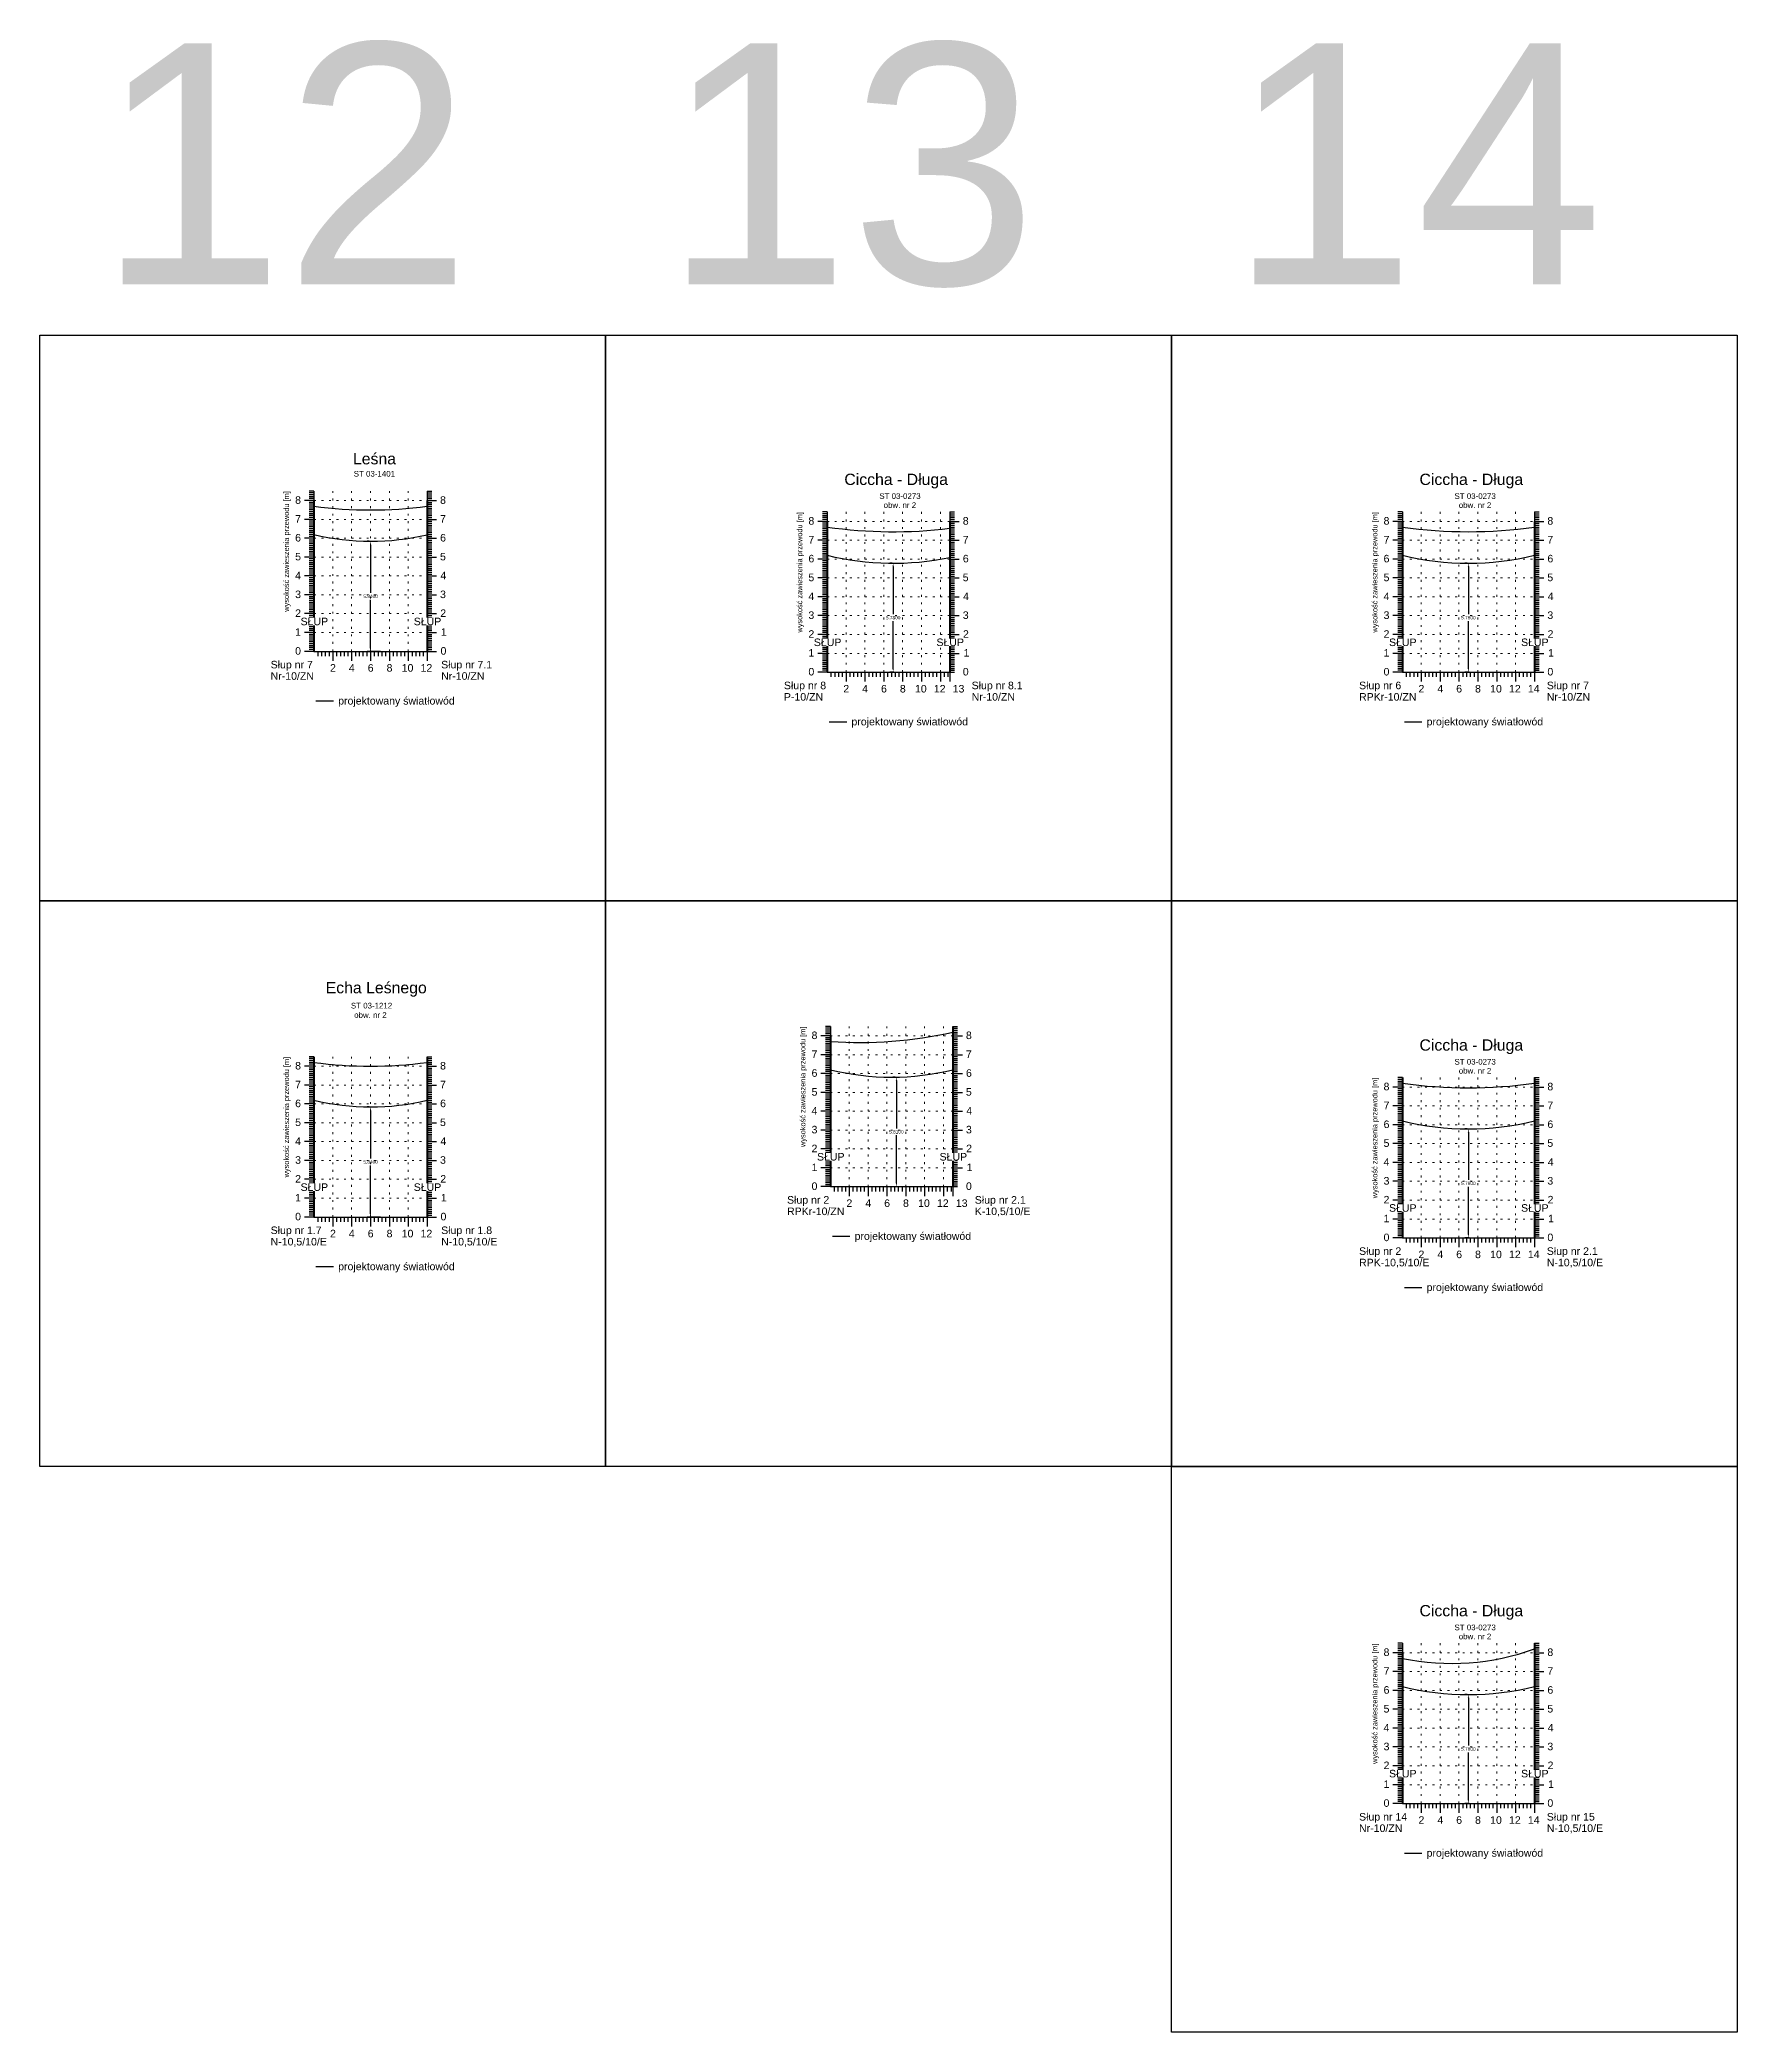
# Model space of a CAD drawing. Header units: metres. Extents: x -155 to 1812, y 681 to 886.
# Drawn here: x -5.5 to 84.5, y 770.5 to 876.2 of the extents above; entities that cross this region are included whole.
import ezdxf

# ---------------------------------------------------------------- set-up
doc = ezdxf.new("R2010")
doc.units = ezdxf.units.M
doc.header["$MEASUREMENT"] = 0
doc.linetypes.add('ACAD_ISO07W100', pattern=[3, 0, -3])
doc.styles.get("Standard").update_dxf_attribs({"font": 'arial.ttf'})
doc.dimstyles.get("Standard").update_dxf_attribs({"dimtxt": 0.18, "dimasz": 0.18, "dimexe": 0.18, "dimexo": 0.0625, "dimgap": 0.09, "dimtad": 0, "dimtih": 1, "dimtoh": 1, "dimdec": 4, "dimzin": 0, "dimdsep": 46, "dimtxsty": 'Standard', "dimcen": 0.09, "dimadec": 0, "dimazin": 0, "dimtfac": 1, "dimtdec": 4, "dimtofl": 0, "dimtmove": 0, "dimatfit": 3, "dimfxl": 1, "dimtolj": 1, "dimtzin": 0, "dimarcsym": 0})

msp = doc.modelspace()

# ---------------------------------------------------------------- texts
at = {"lineweight": 25}
for s, p in [('12', (-2.41869, 863.21103)), ('13', (27.58131, 863.21103)), ('14', (57.58131, 863.21103))]:
    msp.add_text(s, height=12.782133, dxfattribs=at).set_placement(p)
for s, height, p in [('Leśna', 0.6, (11.14409, 853.66954)), ('ST 03-1401', 0.3, (11.18671, 853.02121)), ('Ciccha - Długa', 0.6, (37.20102, 852.57463)), ('Ciccha - Długa', 0.6, (67.69954, 852.57463)), ('8', 0.4, (8.07893, 851.57711)), ('8', 0.4, (15.76458, 851.57711)), ('ST 03-0273', 0.3, (39.05709, 851.8366)), ('obw. nr 2', 0.3, (39.28377, 851.35734)), ('ST 03-0273', 0.3, (69.55561, 851.8366)), ('obw. nr 2', 0.3, (69.78229, 851.35734)), ('7', 0.4, (8.07893, 850.57711)), ('7', 0.4, (15.76158, 850.57711)), ('8', 0.4, (35.29592, 850.47234)), ('8', 0.4, (43.48157, 850.47234)), ('8', 0.4, (65.79443, 850.47234)), ('8', 0.4, (74.48008, 850.47234)), ('6', 0.4, (8.07893, 849.57711)), ('6', 0.4, (15.76731, 849.57711)), ('7', 0.4, (35.29592, 849.47234)), ('7', 0.4, (43.47857, 849.47234)), ('7', 0.4, (65.79443, 849.47234)), ('7', 0.4, (74.47708, 849.47234)), ('5', 0.4, (8.07893, 848.57711)), ('5', 0.4, (15.76185, 848.57711)), ('6', 0.4, (35.29592, 848.47234)), ('6', 0.4, (43.4843, 848.47234)), ('6', 0.4, (65.79443, 848.47234)), ('6', 0.4, (74.48281, 848.47234)), ('4', 0.4, (8.07893, 847.57711)), ('4', 0.4, (15.78259, 847.57711)), ('5', 0.4, (35.29592, 847.47234)), ('5', 0.4, (43.47884, 847.47234)), ('5', 0.4, (65.79443, 847.47234)), ('5', 0.4, (74.47735, 847.47234)), ('3', 0.4, (8.07893, 846.57711)), ('3', 0.4, (15.76458, 846.57711)), ('4', 0.4, (35.29592, 846.47234)), ('4', 0.4, (43.49958, 846.47234)), ('4', 0.4, (65.79443, 846.47234)), ('4', 0.4, (74.49809, 846.47234)), ('2', 0.4, (8.07893, 845.57711)), ('2', 0.4, (15.77577, 845.57711)), ('3', 0.4, (35.29592, 845.47234)), ('3', 0.4, (43.48157, 845.47234)), ('3', 0.4, (65.79443, 845.47234)), ('3', 0.4, (74.48008, 845.47234)), ('1', 0.4, (8.07893, 844.57711)), ('1', 0.4, (15.80442, 844.57711)), ('2', 0.4, (35.29592, 844.47234)), ('2', 0.4, (43.49275, 844.47234)), ('2', 0.4, (65.79443, 844.47234)), ('2', 0.4, (74.49127, 844.47234)), ('Słup nr 7', 0.4, (6.78094, 842.84929)), ('0', 0.4, (8.07893, 843.57711)), ('0', 0.4, (15.78829, 843.57711)), ('Słup nr 7.1', 0.4, (15.82171, 842.84929)), ('1', 0.4, (35.29592, 843.47234)), ('1', 0.4, (43.5214, 843.47234)), ('1', 0.4, (65.79443, 843.47234)), ('1', 0.4, (74.51992, 843.47234)), ('Nr-10/ZN', 0.4, (6.7793, 842.2444)), ('2', 0.4, (9.92938, 842.67553)), ('4', 0.4, (10.92938, 842.67553)), ('6', 0.4, (11.92938, 842.67553)), ('8', 0.4, (12.92938, 842.67553)), ('10', 0.4, (13.72938, 842.67553)), ('12', 0.4, (14.72938, 842.67553)), ('Nr-10/ZN', 0.4, (15.82171, 842.2444)), ('Słup nr 8', 0.4, (33.99793, 841.74452)), ('0', 0.4, (35.29592, 842.47234)), ('0', 0.4, (43.4832, 842.47234)), ('Słup nr 8.1', 0.4, (43.95113, 841.74452)), ('Słup nr 6', 0.4, (64.49644, 841.74452)), ('0', 0.4, (65.79443, 842.47234)), ('Słup nr 7', 0.4, (74.44964, 841.74452)), ('0', 0.4, (74.48172, 842.47234)), ('projektowany światłowód', 0.4, (10.36109, 840.93122)), ('P-10/ZN', 0.4, (33.99628, 841.13963)), ('2', 0.4, (37.14636, 841.57076)), ('4', 0.4, (38.14636, 841.57076)), ('6', 0.4, (39.14636, 841.57076)), ('8', 0.4, (40.14636, 841.57076)), ('10', 0.4, (40.94636, 841.57076)), ('12', 0.4, (41.94636, 841.57076)), ('13', 0.4, (42.94636, 841.57076)), ('Nr-10/ZN', 0.4, (43.95113, 841.13963)), ('RPKr-10/ZN', 0.4, (64.4948, 841.13963)), ('2', 0.4, (67.64488, 841.57076)), ('4', 0.4, (68.64488, 841.57076)), ('6', 0.4, (69.64488, 841.57076)), ('8', 0.4, (70.64488, 841.57076)), ('10', 0.4, (71.44488, 841.57076)), ('12', 0.4, (72.44488, 841.57076)), ('14', 0.4, (73.44488, 841.57076)), ('Nr-10/ZN', 0.4, (74.44964, 841.13963)), ('projektowany światłowód', 0.4, (37.57807, 839.82645)), ('projektowany światłowód', 0.4, (68.07659, 839.82645)), ('Echa Leśnego', 0.6, (9.6997, 825.61718)), ('ST 03-1212', 0.3, (11.03551, 824.81322)), ('obw. nr 2', 0.3, (11.20971, 824.31551)), ('8', 0.4, (35.46261, 823.18824)), ('8', 0.4, (43.64826, 823.18824)), ('Ciccha - Długa', 0.6, (67.69954, 822.57463)), ('7', 0.4, (35.46261, 822.18824)), ('7', 0.4, (43.64525, 822.18824)), ('ST 03-0273', 0.3, (69.55561, 821.8366)), ('8', 0.4, (8.07893, 821.57711)), ('8', 0.4, (15.76458, 821.57711)), ('6', 0.4, (35.46261, 821.18824)), ('6', 0.4, (43.65098, 821.18824)), ('obw. nr 2', 0.3, (69.78229, 821.35734)), ('6', 0.4, (8.07893, 819.57711)), ('7', 0.4, (8.07893, 820.57711)), ('7', 0.4, (15.76158, 820.57711)), ('6', 0.4, (15.76731, 819.57711)), ('5', 0.4, (35.46261, 820.18824)), ('5', 0.4, (43.64553, 820.18824)), ('8', 0.4, (65.79443, 820.47234)), ('8', 0.4, (74.48008, 820.47234)), ('5', 0.4, (8.07893, 818.57711)), ('5', 0.4, (15.76185, 818.57711)), ('4', 0.4, (35.46261, 819.18824)), ('4', 0.4, (43.66626, 819.18824)), ('7', 0.4, (65.79443, 819.47234)), ('7', 0.4, (74.47708, 819.47234)), ('4', 0.4, (8.07893, 817.57711)), ('4', 0.4, (15.78259, 817.57711)), ('3', 0.4, (35.46261, 818.18824)), ('3', 0.4, (43.64826, 818.18824)), ('5', 0.4, (65.79443, 817.47234)), ('6', 0.4, (65.79443, 818.47234)), ('5', 0.4, (74.47735, 817.47234)), ('6', 0.4, (74.48281, 818.47234)), ('3', 0.4, (8.07893, 816.57711)), ('3', 0.4, (15.76458, 816.57711)), ('2', 0.4, (35.46261, 817.18824)), ('2', 0.4, (43.65944, 817.18824)), ('4', 0.4, (65.79443, 816.47234)), ('4', 0.4, (74.49809, 816.47234)), ('2', 0.4, (8.07893, 815.57711)), ('2', 0.4, (15.77577, 815.57711)), ('1', 0.4, (35.46261, 816.18824)), ('1', 0.4, (43.68809, 816.18824)), ('3', 0.4, (65.79443, 815.47234)), ('3', 0.4, (74.48008, 815.47234)), ('1', 0.4, (8.07893, 814.57711)), ('1', 0.4, (15.80442, 814.57711)), ('Słup nr 2', 0.4, (34.16462, 814.46041)), ('0', 0.4, (35.46261, 815.18824)), ('2', 0.4, (37.31305, 814.28665)), ('4', 0.4, (38.31305, 814.28665)), ('6', 0.4, (39.31305, 814.28665)), ('8', 0.4, (40.31305, 814.28665)), ('10', 0.4, (41.11305, 814.28665)), ('12', 0.4, (42.11305, 814.28665)), ('13', 0.4, (43.11305, 814.28665)), ('0', 0.4, (43.64989, 815.18824)), ('Słup nr 2.1', 0.4, (44.11782, 814.46041)), ('2', 0.4, (65.79443, 814.47234)), ('2', 0.4, (74.49127, 814.47234)), ('0', 0.4, (8.07893, 813.57711)), ('0', 0.4, (15.78829, 813.57711)), ('RPKr-10/ZN', 0.4, (34.16297, 813.85553)), ('K-10,5/10/E', 0.4, (44.11782, 813.85553)), ('1', 0.4, (65.79443, 813.47234)), ('1', 0.4, (74.51992, 813.47234)), ('Słup nr 1.7', 0.4, (6.78094, 812.84929)), ('N-10,5/10/E', 0.4, (6.7793, 812.2444)), ('2', 0.4, (9.92938, 812.67553)), ('4', 0.4, (10.92938, 812.67553)), ('6', 0.4, (11.92938, 812.67553)), ('8', 0.4, (12.92938, 812.67553)), ('10', 0.4, (13.72938, 812.67553)), ('12', 0.4, (14.72938, 812.67553)), ('Słup nr 1.8', 0.4, (15.82171, 812.84929)), ('N-10,5/10/E', 0.4, (15.82171, 812.2444)), ('projektowany światłowód', 0.4, (37.74476, 812.54235)), ('0', 0.4, (65.79443, 812.47234)), ('0', 0.4, (74.48172, 812.47234)), ('Słup nr 2', 0.4, (64.49644, 811.74452)), ('RPK-10,5/10/E', 0.4, (64.4948, 811.13963)), ('2', 0.4, (67.64488, 811.57076)), ('4', 0.4, (68.64488, 811.57076)), ('6', 0.4, (69.64488, 811.57076)), ('8', 0.4, (70.64488, 811.57076)), ('10', 0.4, (71.44488, 811.57076)), ('12', 0.4, (72.44488, 811.57076)), ('14', 0.4, (73.44488, 811.57076)), ('Słup nr 2.1', 0.4, (74.44964, 811.74452)), ('N-10,5/10/E', 0.4, (74.44964, 811.13963)), ('projektowany światłowód', 0.4, (10.36109, 810.93122)), ('projektowany światłowód', 0.4, (68.07659, 809.82645)), ('Ciccha - Długa', 0.6, (67.69954, 792.57463)), ('ST 03-0273', 0.3, (69.55561, 791.8366)), ('obw. nr 2', 0.3, (69.78229, 791.35734)), ('8', 0.4, (65.79443, 790.47234)), ('8', 0.4, (74.48008, 790.47234)), ('7', 0.4, (65.79443, 789.47234)), ('7', 0.4, (74.47708, 789.47234)), ('6', 0.4, (65.79443, 788.47234)), ('6', 0.4, (74.48281, 788.47234)), ('5', 0.4, (65.79443, 787.47234)), ('5', 0.4, (74.47735, 787.47234)), ('4', 0.4, (65.79443, 786.47234)), ('4', 0.4, (74.49809, 786.47234)), ('3', 0.4, (65.79443, 785.47234)), ('3', 0.4, (74.48008, 785.47234)), ('2', 0.4, (65.79443, 784.47234)), ('2', 0.4, (74.49127, 784.47234)), ('1', 0.4, (65.79443, 783.47234)), ('1', 0.4, (74.51992, 783.47234)), ('Słup nr 14', 0.4, (64.49644, 781.74452)), ('0', 0.4, (65.79443, 782.47234)), ('2', 0.4, (67.64488, 781.57076)), ('4', 0.4, (68.64488, 781.57076)), ('6', 0.4, (69.64488, 781.57076)), ('8', 0.4, (70.64488, 781.57076)), ('10', 0.4, (71.44488, 781.57076)), ('12', 0.4, (72.44488, 781.57076)), ('14', 0.4, (73.44488, 781.57076)), ('Słup nr 15', 0.4, (74.44964, 781.74452)), ('0', 0.4, (74.48172, 782.47234)), ('Nr-10/ZN', 0.4, (64.4948, 781.13963)), ('N-10,5/10/E', 0.4, (74.44964, 781.13963)), ('projektowany światłowód', 0.4, (68.07659, 779.82645))]:
    msp.add_text(s, height=height).set_placement(p)

# ---------------------------------------------------------------- blocks, each defined once
blk = doc.blocks.new('*D355')
at = {"color": 0, "lineweight": -2}
for p, q in [((12.01, 849.59), (11.9, 849.59)), ((12.08, 849.41), (12.08, 846.85)), ((12.08, 843.93), (12.08, 846.49)), ((12.61, 843.75), (11.9, 843.75))]:
    blk.add_line(p, q, dxfattribs=at)
at = {"color": 0}
for points in [[(12.11, 849.41), (12.05, 849.41), (12.08, 849.59)], [(12.05, 843.93), (12.11, 843.93), (12.08, 843.75)]]:
    blk.add_solid(points, dxfattribs=at)
at = {"layer": 'Defpoints', "color": 0}
for p in [(12.08, 849.59), (12.08, 843.75), (12.68, 843.75)]:
    blk.add_point(p, dxfattribs=at)
at = {"color": 0, "lineweight": 25, "insert": (12.08, 846.67), "char_height": 0.18, "attachment_point": 5}
blk.add_mtext('\\A1;5.8400', dxfattribs=at)
blk = doc.blocks.new('*D296')
at = {"color": 0, "lineweight": -2}
for p, q in [((12.01, 819.59), (11.9, 819.59)), ((12.08, 819.41), (12.08, 816.85)), ((12.08, 813.93), (12.08, 816.49)), ((12.61, 813.75), (11.9, 813.75))]:
    blk.add_line(p, q, dxfattribs=at)
at = {"color": 0}
for points in [[(12.11, 819.41), (12.05, 819.41), (12.08, 819.59)], [(12.05, 813.93), (12.11, 813.93), (12.08, 813.75)]]:
    blk.add_solid(points, dxfattribs=at)
at = {"layer": 'Defpoints', "color": 0}
for p in [(12.08, 819.59), (12.08, 813.75), (12.68, 813.75)]:
    blk.add_point(p, dxfattribs=at)
at = {"color": 0, "lineweight": 25, "insert": (12.08, 816.67), "char_height": 0.18, "attachment_point": 5}
blk.add_mtext('\\A1;5.8400', dxfattribs=at)
blk = doc.blocks.new('*D315')
at = {"color": 0, "lineweight": -2}
for p, q in [((39.73, 848.43), (39.61, 848.43)), ((39.79, 848.25), (39.79, 845.72)), ((39.79, 842.83), (39.79, 845.35)), ((39.83, 842.65), (39.61, 842.65))]:
    blk.add_line(p, q, dxfattribs=at)
at = {"color": 0}
for points in [[(39.82, 848.25), (39.76, 848.25), (39.79, 848.43)], [(39.76, 842.83), (39.82, 842.83), (39.79, 842.65)]]:
    blk.add_solid(points, dxfattribs=at)
at = {"layer": 'Defpoints', "color": 0}
for p in [(39.79, 848.43), (39.79, 842.65), (39.89, 842.65)]:
    blk.add_point(p, dxfattribs=at)
at = {"color": 0, "lineweight": 25, "insert": (39.79, 845.54), "char_height": 0.18, "attachment_point": 5}
blk.add_mtext('\\A1;5.7800', dxfattribs=at)
blk = doc.blocks.new('*D262')
at = {"color": 0, "lineweight": -2}
for p, q in [((39.9, 821.17), (39.78, 821.17)), ((39.96, 820.99), (39.96, 818.45)), ((39.96, 815.54), (39.96, 818.09)), ((40, 815.36), (39.78, 815.36))]:
    blk.add_line(p, q, dxfattribs=at)
at = {"color": 0}
for points in [[(39.99, 820.99), (39.93, 820.99), (39.96, 821.17)], [(39.93, 815.54), (39.99, 815.54), (39.96, 815.36)]]:
    blk.add_solid(points, dxfattribs=at)
at = {"layer": 'Defpoints', "color": 0}
for p in [(39.96, 821.17), (39.96, 815.36), (40.06, 815.36)]:
    blk.add_point(p, dxfattribs=at)
at = {"color": 0, "lineweight": 25, "insert": (39.96, 818.27), "char_height": 0.18, "attachment_point": 5}
blk.add_mtext('\\A1;5.8100', dxfattribs=at)
blk = doc.blocks.new('*D350')
at = {"color": 0, "lineweight": -2}
for p, q in [((70.23, 848.43), (70.11, 848.43)), ((70.29, 848.25), (70.29, 845.72)), ((70.29, 842.83), (70.29, 845.35)), ((70.33, 842.65), (70.11, 842.65))]:
    blk.add_line(p, q, dxfattribs=at)
at = {"color": 0}
for points in [[(70.32, 848.25), (70.26, 848.25), (70.29, 848.43)], [(70.26, 842.83), (70.32, 842.83), (70.29, 842.65)]]:
    blk.add_solid(points, dxfattribs=at)
at = {"layer": 'Defpoints', "color": 0}
for p in [(70.29, 848.43), (70.29, 842.65), (70.39, 842.65)]:
    blk.add_point(p, dxfattribs=at)
at = {"color": 0, "lineweight": 25, "insert": (70.29, 845.54), "char_height": 0.18, "attachment_point": 5}
blk.add_mtext('\\A1;5.7800', dxfattribs=at)
blk = doc.blocks.new('*D317')
at = {"color": 0, "lineweight": -2}
for p, q in [((70.23, 818.43), (70.11, 818.43)), ((70.29, 818.25), (70.29, 815.72)), ((70.29, 812.83), (70.29, 815.35)), ((70.33, 812.65), (70.11, 812.65))]:
    blk.add_line(p, q, dxfattribs=at)
at = {"color": 0}
for points in [[(70.32, 818.25), (70.26, 818.25), (70.29, 818.43)], [(70.26, 812.83), (70.32, 812.83), (70.29, 812.65)]]:
    blk.add_solid(points, dxfattribs=at)
at = {"layer": 'Defpoints', "color": 0}
for p in [(70.29, 818.43), (70.29, 812.65), (70.39, 812.65)]:
    blk.add_point(p, dxfattribs=at)
at = {"color": 0, "lineweight": 25, "insert": (70.29, 815.54), "char_height": 0.18, "attachment_point": 5}
blk.add_mtext('\\A1;5.7800', dxfattribs=at)
blk = doc.blocks.new('*D235')
at = {"color": 0, "lineweight": -2}
for p, q in [((70.23, 788.43), (70.11, 788.43)), ((70.29, 788.25), (70.29, 785.72)), ((70.29, 782.83), (70.29, 785.35)), ((70.33, 782.65), (70.11, 782.65))]:
    blk.add_line(p, q, dxfattribs=at)
at = {"color": 0}
for points in [[(70.32, 788.25), (70.26, 788.25), (70.29, 788.43)], [(70.26, 782.83), (70.32, 782.83), (70.29, 782.65)]]:
    blk.add_solid(points, dxfattribs=at)
at = {"layer": 'Defpoints', "color": 0}
for p in [(70.29, 788.43), (70.29, 782.65), (70.39, 782.65)]:
    blk.add_point(p, dxfattribs=at)
at = {"color": 0, "lineweight": 25, "insert": (70.29, 785.54), "char_height": 0.18, "attachment_point": 5}
blk.add_mtext('\\A1;5.7800', dxfattribs=at)

# ---------------------------------------------------------------- dimensions: what is measured, and where the dimension line sits
at = {"lineweight": 25}
for base, p1, p2, picture, middle in [((12.07558, 843.7512), (12.07558, 849.59121), (12.67619, 843.7512), '*D355', (12.07558, 846.6712)), ((39.79318, 842.64643), (39.79318, 848.42643), (39.89318, 842.64643), '*D315', (39.79318, 845.53643)), ((70.29169, 842.64643), (70.29169, 848.42643), (70.39169, 842.64643), '*D350', (70.29169, 845.53643)), ((39.95987, 815.36233), (39.95987, 821.17233), (40.05987, 815.36233), '*D262', (39.95987, 818.26733)), ((12.07558, 813.7512), (12.07558, 819.59121), (12.67619, 813.7512), '*D296', (12.07558, 816.6712)), ((70.29169, 812.64643), (70.29169, 818.42643), (70.39169, 812.64643), '*D317', (70.29169, 815.53643)), ((70.29169, 782.64643), (70.29169, 788.42643), (70.39169, 782.64643), '*D235', (70.29169, 785.53643))]:
    dim = msp.add_linear_dim(base=base, p1=p1, p2=p2, angle=90, dimstyle='Standard', dxfattribs=at)
    dim.commit()
    dim.dimension.update_dxf_attribs({"geometry": picture, "text_midpoint": middle})

# ---------------------------------------------------------------- linework, layer by layer
for p, q in [((9.07619, 851.7512), (8.57619, 851.7512)), ((9.07619, 851.7512), (8.57619, 851.7512)), ((9.07619, 852.2512), (8.82619, 852.2512)), ((9.07619, 852.1512), (8.82619, 852.1512)), ((9.07619, 852.0512), (8.82619, 852.0512)), ((9.07619, 851.9512), (8.82619, 851.9512)), ((9.07619, 851.8512), (8.82619, 851.8512)), ((9.07619, 851.6512), (8.82619, 851.6512)), ((9.07619, 852.2512), (9.07619, 843.7512)), ((15.07619, 852.2512), (15.07619, 843.7512)), ((15.07619, 852.2512), (15.32619, 852.2512)), ((15.07619, 852.1512), (15.32619, 852.1512)), ((15.07619, 852.0512), (15.32619, 852.0512)), ((15.07619, 851.9512), (15.32619, 851.9512)), ((15.07619, 851.8512), (15.32619, 851.8512)), ((15.07619, 851.7512), (15.57619, 851.7512)), ((15.07619, 851.7512), (15.57619, 851.7512)), ((15.07619, 851.6512), (15.32619, 851.6512)), ((9.07619, 850.7512), (8.57619, 850.7512)), ((9.07619, 850.7512), (8.57619, 850.7512)), ((9.07619, 851.5512), (8.82619, 851.5512)), ((9.07619, 851.4512), (8.82619, 851.4512)), ((9.07619, 851.3512), (8.82619, 851.3512)), ((9.07619, 851.2512), (8.82619, 851.2512)), ((9.07619, 851.1512), (8.82619, 851.1512)), ((9.07619, 851.0512), (8.82619, 851.0512)), ((9.07619, 850.9512), (8.82619, 850.9512)), ((9.07619, 850.8512), (8.82619, 850.8512)), ((9.07619, 850.6512), (8.82619, 850.6512)), ((15.07619, 851.5512), (15.32619, 851.5512)), ((15.07619, 851.4512), (15.32619, 851.4512)), ((15.07619, 851.3512), (15.32619, 851.3512)), ((15.07619, 851.2512), (15.32619, 851.2512)), ((15.07619, 851.1512), (15.32619, 851.1512)), ((15.07619, 851.0512), (15.32619, 851.0512)), ((15.07619, 850.9512), (15.32619, 850.9512)), ((15.07619, 850.8512), (15.32619, 850.8512)), ((15.07619, 850.7512), (15.57619, 850.7512)), ((15.07619, 850.7512), (15.57619, 850.7512)), ((15.07619, 850.6512), (15.32619, 850.6512)), ((36.29318, 850.64643), (35.79318, 850.64643)), ((36.29318, 850.64643), (35.79318, 850.64643)), ((36.29318, 851.14643), (36.04318, 851.14643)), ((36.29318, 851.04643), (36.04318, 851.04643)), ((36.29318, 850.94643), (36.04318, 850.94643)), ((36.29318, 850.84643), (36.04318, 850.84643)), ((36.29318, 850.74643), (36.04318, 850.74643)), ((36.29318, 851.14643), (36.29318, 842.64643)), ((42.79318, 851.14643), (42.79318, 842.64643)), ((42.79318, 851.14643), (43.04318, 851.14643)), ((42.79318, 851.04643), (43.04318, 851.04643)), ((42.79318, 850.94643), (43.04318, 850.94643)), ((42.79318, 850.84643), (43.04318, 850.84643)), ((42.79318, 850.74643), (43.04318, 850.74643)), ((42.79318, 850.64643), (43.29318, 850.64643)), ((42.79318, 850.64643), (43.29318, 850.64643)), ((66.79169, 850.64643), (66.29169, 850.64643)), ((66.79169, 850.64643), (66.29169, 850.64643)), ((66.79169, 851.14643), (66.54169, 851.14643)), ((66.79169, 851.04643), (66.54169, 851.04643)), ((66.79169, 850.94643), (66.54169, 850.94643)), ((66.79169, 850.84643), (66.54169, 850.84643)), ((66.79169, 850.74643), (66.54169, 850.74643)), ((66.79169, 851.14643), (66.79169, 842.64643)), ((73.79169, 851.14643), (73.79169, 842.64643)), ((73.79169, 851.14643), (74.04169, 851.14643)), ((73.79169, 851.04643), (74.04169, 851.04643)), ((73.79169, 850.94643), (74.04169, 850.94643)), ((73.79169, 850.84643), (74.04169, 850.84643)), ((73.79169, 850.74643), (74.04169, 850.74643)), ((73.79169, 850.64643), (74.29169, 850.64643)), ((73.79169, 850.64643), (74.29169, 850.64643)), ((9.07619, 849.7512), (8.57619, 849.7512)), ((9.07619, 849.7512), (8.57619, 849.7512)), ((9.07619, 850.5512), (8.82619, 850.5512)), ((9.07619, 850.4512), (8.82619, 850.4512)), ((9.07619, 850.3512), (8.82619, 850.3512)), ((9.07619, 850.2512), (8.82619, 850.2512)), ((9.07619, 850.1512), (8.82619, 850.1512)), ((9.07619, 850.0512), (8.82619, 850.0512)), ((9.07619, 849.9512), (8.82619, 849.9512)), ((9.07619, 849.8512), (8.82619, 849.8512)), ((9.07619, 849.6512), (8.82619, 849.6512)), ((9.07619, 849.5512), (8.82619, 849.5512)), ((15.07619, 850.5512), (15.32619, 850.5512)), ((15.07619, 850.4512), (15.32619, 850.4512)), ((15.07619, 850.3512), (15.32619, 850.3512)), ((15.07619, 850.2512), (15.32619, 850.2512)), ((15.07619, 850.1512), (15.32619, 850.1512)), ((15.07619, 850.0512), (15.32619, 850.0512)), ((15.07619, 849.9512), (15.32619, 849.9512)), ((15.07619, 849.8512), (15.32619, 849.8512)), ((15.07619, 849.7512), (15.57619, 849.7512)), ((15.07619, 849.7512), (15.57619, 849.7512)), ((15.07619, 849.6512), (15.32619, 849.6512)), ((15.07619, 849.5512), (15.32619, 849.5512)), ((36.29318, 849.64643), (35.79318, 849.64643)), ((36.29318, 849.64643), (35.79318, 849.64643)), ((36.29318, 850.54643), (36.04318, 850.54643)), ((36.29318, 850.44643), (36.04318, 850.44643)), ((36.29318, 850.34643), (36.04318, 850.34643)), ((36.29318, 850.24643), (36.04318, 850.24643)), ((36.29318, 850.14643), (36.04318, 850.14643)), ((36.29318, 850.04643), (36.04318, 850.04643)), ((36.29318, 849.94643), (36.04318, 849.94643)), ((36.29318, 849.84643), (36.04318, 849.84643)), ((36.29318, 849.74643), (36.04318, 849.74643)), ((36.29318, 849.54643), (36.04318, 849.54643)), ((42.79318, 850.54643), (43.04318, 850.54643)), ((42.79318, 850.44643), (43.04318, 850.44643)), ((42.79318, 850.34643), (43.04318, 850.34643)), ((42.79318, 850.24643), (43.04318, 850.24643)), ((42.79318, 850.14643), (43.04318, 850.14643)), ((42.79318, 850.04643), (43.04318, 850.04643)), ((42.79318, 849.94643), (43.04318, 849.94643)), ((42.79318, 849.84643), (43.04318, 849.84643)), ((42.79318, 849.74643), (43.04318, 849.74643)), ((42.79318, 849.64643), (43.29318, 849.64643)), ((42.79318, 849.64643), (43.29318, 849.64643)), ((42.79318, 849.54643), (43.04318, 849.54643)), ((66.79169, 849.64643), (66.29169, 849.64643)), ((66.79169, 849.64643), (66.29169, 849.64643)), ((66.79169, 850.54643), (66.54169, 850.54643)), ((66.79169, 850.44643), (66.54169, 850.44643)), ((66.79169, 850.34643), (66.54169, 850.34643)), ((66.79169, 850.24643), (66.54169, 850.24643)), ((66.79169, 850.14643), (66.54169, 850.14643)), ((66.79169, 850.04643), (66.54169, 850.04643)), ((66.79169, 849.94643), (66.54169, 849.94643)), ((66.79169, 849.84643), (66.54169, 849.84643)), ((66.79169, 849.74643), (66.54169, 849.74643)), ((66.79169, 849.54643), (66.54169, 849.54643)), ((73.79169, 850.54643), (74.04169, 850.54643)), ((73.79169, 850.44643), (74.04169, 850.44643)), ((73.79169, 850.34643), (74.04169, 850.34643)), ((73.79169, 850.24643), (74.04169, 850.24643)), ((73.79169, 850.14643), (74.04169, 850.14643)), ((73.79169, 850.04643), (74.04169, 850.04643)), ((73.79169, 849.94643), (74.04169, 849.94643)), ((73.79169, 849.84643), (74.04169, 849.84643)), ((73.79169, 849.74643), (74.04169, 849.74643)), ((73.79169, 849.64643), (74.29169, 849.64643)), ((73.79169, 849.64643), (74.29169, 849.64643)), ((73.79169, 849.54643), (74.04169, 849.54643)), ((9.07619, 848.7512), (8.57619, 848.7512)), ((9.07619, 848.7512), (8.57619, 848.7512)), ((9.07619, 849.4512), (8.82619, 849.4512)), ((9.07619, 849.3512), (8.82619, 849.3512)), ((9.07619, 849.2512), (8.82619, 849.2512)), ((9.07619, 849.1512), (8.82619, 849.1512)), ((9.07619, 849.0512), (8.82619, 849.0512)), ((9.07619, 848.9512), (8.82619, 848.9512)), ((9.07619, 848.8512), (8.82619, 848.8512)), ((9.07619, 848.6512), (8.82619, 848.6512)), ((9.07619, 848.5512), (8.82619, 848.5512)), ((15.07619, 849.4512), (15.32619, 849.4512)), ((15.07619, 849.3512), (15.32619, 849.3512)), ((15.07619, 849.2512), (15.32619, 849.2512)), ((15.07619, 849.1512), (15.32619, 849.1512)), ((15.07619, 849.0512), (15.32619, 849.0512)), ((15.07619, 848.9512), (15.32619, 848.9512)), ((15.07619, 848.8512), (15.32619, 848.8512)), ((15.07619, 848.7512), (15.57619, 848.7512)), ((15.07619, 848.7512), (15.57619, 848.7512)), ((15.07619, 848.6512), (15.32619, 848.6512)), ((15.07619, 848.5512), (15.32619, 848.5512)), ((36.29318, 848.64643), (35.79318, 848.64643)), ((36.29318, 848.64643), (35.79318, 848.64643)), ((36.29318, 849.44643), (36.04318, 849.44643)), ((36.29318, 849.34643), (36.04318, 849.34643)), ((36.29318, 849.24643), (36.04318, 849.24643)), ((36.29318, 849.14643), (36.04318, 849.14643)), ((36.29318, 849.04643), (36.04318, 849.04643)), ((36.29318, 848.94643), (36.04318, 848.94643)), ((36.29318, 848.84643), (36.04318, 848.84643)), ((36.29318, 848.74643), (36.04318, 848.74643)), ((36.29318, 848.54643), (36.04318, 848.54643)), ((42.79318, 849.44643), (43.04318, 849.44643)), ((42.79318, 849.34643), (43.04318, 849.34643)), ((42.79318, 849.24643), (43.04318, 849.24643)), ((42.79318, 849.14643), (43.04318, 849.14643)), ((42.79318, 849.04643), (43.04318, 849.04643)), ((42.79318, 848.94643), (43.04318, 848.94643)), ((42.79318, 848.84643), (43.04318, 848.84643)), ((42.79318, 848.74643), (43.04318, 848.74643)), ((42.79318, 848.64643), (43.29318, 848.64643)), ((42.79318, 848.64643), (43.29318, 848.64643)), ((42.79318, 848.54643), (43.04318, 848.54643)), ((66.79169, 848.64643), (66.29169, 848.64643)), ((66.79169, 848.64643), (66.29169, 848.64643)), ((66.79169, 849.44643), (66.54169, 849.44643)), ((66.79169, 849.34643), (66.54169, 849.34643)), ((66.79169, 849.24643), (66.54169, 849.24643)), ((66.79169, 849.14643), (66.54169, 849.14643)), ((66.79169, 849.04643), (66.54169, 849.04643)), ((66.79169, 848.94643), (66.54169, 848.94643)), ((66.79169, 848.84643), (66.54169, 848.84643)), ((66.79169, 848.74643), (66.54169, 848.74643)), ((66.79169, 848.54643), (66.54169, 848.54643)), ((73.79169, 849.44643), (74.04169, 849.44643)), ((73.79169, 849.34643), (74.04169, 849.34643)), ((73.79169, 849.24643), (74.04169, 849.24643)), ((73.79169, 849.14643), (74.04169, 849.14643)), ((73.79169, 849.04643), (74.04169, 849.04643)), ((73.79169, 848.94643), (74.04169, 848.94643)), ((73.79169, 848.84643), (74.04169, 848.84643)), ((73.79169, 848.74643), (74.04169, 848.74643)), ((73.79169, 848.64643), (74.29169, 848.64643)), ((73.79169, 848.64643), (74.29169, 848.64643)), ((73.79169, 848.54643), (74.04169, 848.54643)), ((9.07619, 847.7512), (8.57619, 847.7512)), ((9.07619, 847.7512), (8.57619, 847.7512)), ((9.07619, 848.4512), (8.82619, 848.4512)), ((9.07619, 848.3512), (8.82619, 848.3512)), ((9.07619, 848.2512), (8.82619, 848.2512)), ((9.07619, 848.1512), (8.82619, 848.1512)), ((9.07619, 848.0512), (8.82619, 848.0512)), ((9.07619, 847.9512), (8.82619, 847.9512)), ((9.07619, 847.8512), (8.82619, 847.8512)), ((9.07619, 847.6512), (8.82619, 847.6512)), ((9.07619, 847.5512), (8.82619, 847.5512)), ((9.07619, 847.4512), (8.82619, 847.4512)), ((15.07619, 848.4512), (15.32619, 848.4512)), ((15.07619, 848.3512), (15.32619, 848.3512)), ((15.07619, 848.2512), (15.32619, 848.2512)), ((15.07619, 848.1512), (15.32619, 848.1512)), ((15.07619, 848.0512), (15.32619, 848.0512)), ((15.07619, 847.9512), (15.32619, 847.9512)), ((15.07619, 847.8512), (15.32619, 847.8512)), ((15.07619, 847.7512), (15.57619, 847.7512)), ((15.07619, 847.7512), (15.57619, 847.7512)), ((15.07619, 847.6512), (15.32619, 847.6512)), ((15.07619, 847.5512), (15.32619, 847.5512)), ((15.07619, 847.4512), (15.32619, 847.4512)), ((36.29318, 847.64643), (35.79318, 847.64643)), ((36.29318, 847.64643), (35.79318, 847.64643)), ((36.29318, 848.44643), (36.04318, 848.44643)), ((36.29318, 848.34643), (36.04318, 848.34643)), ((36.29318, 848.24643), (36.04318, 848.24643)), ((36.29318, 848.14643), (36.04318, 848.14643)), ((36.29318, 848.04643), (36.04318, 848.04643)), ((36.29318, 847.94643), (36.04318, 847.94643)), ((36.29318, 847.84643), (36.04318, 847.84643)), ((36.29318, 847.74643), (36.04318, 847.74643)), ((36.29318, 847.54643), (36.04318, 847.54643)), ((36.29318, 847.44643), (36.04318, 847.44643)), ((42.79318, 848.44643), (43.04318, 848.44643)), ((42.79318, 848.34643), (43.04318, 848.34643)), ((42.79318, 848.24643), (43.04318, 848.24643)), ((42.79318, 848.14643), (43.04318, 848.14643)), ((42.79318, 848.04643), (43.04318, 848.04643)), ((42.79318, 847.94643), (43.04318, 847.94643)), ((42.79318, 847.84643), (43.04318, 847.84643)), ((42.79318, 847.74643), (43.04318, 847.74643)), ((42.79318, 847.64643), (43.29318, 847.64643)), ((42.79318, 847.64643), (43.29318, 847.64643)), ((42.79318, 847.54643), (43.04318, 847.54643)), ((42.79318, 847.44643), (43.04318, 847.44643)), ((66.79169, 847.64643), (66.29169, 847.64643)), ((66.79169, 847.64643), (66.29169, 847.64643)), ((66.79169, 848.44643), (66.54169, 848.44643)), ((66.79169, 848.34643), (66.54169, 848.34643)), ((66.79169, 848.24643), (66.54169, 848.24643)), ((66.79169, 848.14643), (66.54169, 848.14643)), ((66.79169, 848.04643), (66.54169, 848.04643)), ((66.79169, 847.94643), (66.54169, 847.94643)), ((66.79169, 847.84643), (66.54169, 847.84643)), ((66.79169, 847.74643), (66.54169, 847.74643)), ((66.79169, 847.54643), (66.54169, 847.54643)), ((66.79169, 847.44643), (66.54169, 847.44643)), ((73.79169, 848.44643), (74.04169, 848.44643)), ((73.79169, 848.34643), (74.04169, 848.34643)), ((73.79169, 848.24643), (74.04169, 848.24643)), ((73.79169, 848.14643), (74.04169, 848.14643)), ((73.79169, 848.04643), (74.04169, 848.04643)), ((73.79169, 847.94643), (74.04169, 847.94643)), ((73.79169, 847.84643), (74.04169, 847.84643)), ((73.79169, 847.74643), (74.04169, 847.74643)), ((73.79169, 847.64643), (74.29169, 847.64643)), ((73.79169, 847.64643), (74.29169, 847.64643)), ((73.79169, 847.54643), (74.04169, 847.54643)), ((73.79169, 847.44643), (74.04169, 847.44643)), ((9.07619, 846.7512), (8.57619, 846.7512)), ((9.07619, 846.7512), (8.57619, 846.7512)), ((9.07619, 847.3512), (8.82619, 847.3512)), ((9.07619, 847.2512), (8.82619, 847.2512)), ((9.07619, 847.1512), (8.82619, 847.1512)), ((9.07619, 847.0512), (8.82619, 847.0512)), ((9.07619, 846.9512), (8.82619, 846.9512)), ((9.07619, 846.8512), (8.82619, 846.8512)), ((9.07619, 846.6512), (8.82619, 846.6512)), ((9.07619, 846.5512), (8.82619, 846.5512)), ((9.07619, 846.4512), (8.82619, 846.4512)), ((15.07619, 847.3512), (15.32619, 847.3512)), ((15.07619, 847.2512), (15.32619, 847.2512)), ((15.07619, 847.1512), (15.32619, 847.1512)), ((15.07619, 847.0512), (15.32619, 847.0512)), ((15.07619, 846.9512), (15.32619, 846.9512)), ((15.07619, 846.8512), (15.32619, 846.8512)), ((15.07619, 846.7512), (15.57619, 846.7512)), ((15.07619, 846.7512), (15.57619, 846.7512)), ((15.07619, 846.6512), (15.32619, 846.6512)), ((15.07619, 846.5512), (15.32619, 846.5512)), ((15.07619, 846.4512), (15.32619, 846.4512)), ((36.29318, 846.64643), (35.79318, 846.64643)), ((36.29318, 846.64643), (35.79318, 846.64643)), ((36.29318, 847.34643), (36.04318, 847.34643)), ((36.29318, 847.24643), (36.04318, 847.24643)), ((36.29318, 847.14643), (36.04318, 847.14643)), ((36.29318, 847.04643), (36.04318, 847.04643)), ((36.29318, 846.94643), (36.04318, 846.94643)), ((36.29318, 846.84643), (36.04318, 846.84643)), ((36.29318, 846.74643), (36.04318, 846.74643)), ((36.29318, 846.54643), (36.04318, 846.54643)), ((36.29318, 846.44643), (36.04318, 846.44643)), ((42.79318, 847.34643), (43.04318, 847.34643)), ((42.79318, 847.24643), (43.04318, 847.24643)), ((42.79318, 847.14643), (43.04318, 847.14643)), ((42.79318, 847.04643), (43.04318, 847.04643)), ((42.79318, 846.94643), (43.04318, 846.94643)), ((42.79318, 846.84643), (43.04318, 846.84643)), ((42.79318, 846.74643), (43.04318, 846.74643)), ((42.79318, 846.64643), (43.29318, 846.64643)), ((42.79318, 846.64643), (43.29318, 846.64643)), ((42.79318, 846.54643), (43.04318, 846.54643)), ((42.79318, 846.44643), (43.04318, 846.44643)), ((66.79169, 846.64643), (66.29169, 846.64643)), ((66.79169, 846.64643), (66.29169, 846.64643)), ((66.79169, 847.34643), (66.54169, 847.34643)), ((66.79169, 847.24643), (66.54169, 847.24643)), ((66.79169, 847.14643), (66.54169, 847.14643)), ((66.79169, 847.04643), (66.54169, 847.04643)), ((66.79169, 846.94643), (66.54169, 846.94643)), ((66.79169, 846.84643), (66.54169, 846.84643)), ((66.79169, 846.74643), (66.54169, 846.74643)), ((66.79169, 846.54643), (66.54169, 846.54643)), ((66.79169, 846.44643), (66.54169, 846.44643)), ((73.79169, 847.34643), (74.04169, 847.34643)), ((73.79169, 847.24643), (74.04169, 847.24643)), ((73.79169, 847.14643), (74.04169, 847.14643)), ((73.79169, 847.04643), (74.04169, 847.04643)), ((73.79169, 846.94643), (74.04169, 846.94643)), ((73.79169, 846.84643), (74.04169, 846.84643)), ((73.79169, 846.74643), (74.04169, 846.74643)), ((73.79169, 846.64643), (74.29169, 846.64643)), ((73.79169, 846.64643), (74.29169, 846.64643)), ((73.79169, 846.54643), (74.04169, 846.54643)), ((73.79169, 846.44643), (74.04169, 846.44643)), ((9.07619, 845.7512), (8.57619, 845.7512)), ((9.07619, 845.7512), (8.57619, 845.7512)), ((9.07619, 846.3512), (8.82619, 846.3512)), ((9.07619, 846.2512), (8.82619, 846.2512)), ((9.07619, 846.1512), (8.82619, 846.1512)), ((9.07619, 846.0512), (8.82619, 846.0512)), ((9.07619, 845.9512), (8.82619, 845.9512)), ((9.07619, 845.8512), (8.82619, 845.8512)), ((9.07619, 845.6512), (8.82619, 845.6512)), ((9.07619, 845.5512), (8.82619, 845.5512)), ((9.07619, 845.4512), (8.82619, 845.4512)), ((9.07619, 845.3512), (8.82619, 845.3512)), ((15.07619, 846.3512), (15.32619, 846.3512)), ((15.07619, 846.2512), (15.32619, 846.2512)), ((15.07619, 846.1512), (15.32619, 846.1512)), ((15.07619, 846.0512), (15.32619, 846.0512)), ((15.07619, 845.9512), (15.32619, 845.9512)), ((15.07619, 845.8512), (15.32619, 845.8512)), ((15.07619, 845.7512), (15.57619, 845.7512)), ((15.07619, 845.7512), (15.57619, 845.7512)), ((15.07619, 845.6512), (15.32619, 845.6512)), ((15.07619, 845.5512), (15.32619, 845.5512)), ((15.07619, 845.4512), (15.32619, 845.4512)), ((15.07619, 845.3512), (15.32619, 845.3512)), ((36.29318, 845.64643), (35.79318, 845.64643)), ((36.29318, 845.64643), (35.79318, 845.64643)), ((36.29318, 846.34643), (36.04318, 846.34643)), ((36.29318, 846.24643), (36.04318, 846.24643)), ((36.29318, 846.14643), (36.04318, 846.14643)), ((36.29318, 846.04643), (36.04318, 846.04643)), ((36.29318, 845.94643), (36.04318, 845.94643)), ((36.29318, 845.84643), (36.04318, 845.84643)), ((36.29318, 845.74643), (36.04318, 845.74643)), ((36.29318, 845.54643), (36.04318, 845.54643)), ((36.29318, 845.44643), (36.04318, 845.44643)), ((36.29318, 845.34643), (36.04318, 845.34643)), ((42.79318, 846.34643), (43.04318, 846.34643)), ((42.79318, 846.24643), (43.04318, 846.24643)), ((42.79318, 846.14643), (43.04318, 846.14643)), ((42.79318, 846.04643), (43.04318, 846.04643)), ((42.79318, 845.94643), (43.04318, 845.94643)), ((42.79318, 845.84643), (43.04318, 845.84643)), ((42.79318, 845.74643), (43.04318, 845.74643)), ((42.79318, 845.64643), (43.29318, 845.64643)), ((42.79318, 845.64643), (43.29318, 845.64643)), ((42.79318, 845.54643), (43.04318, 845.54643)), ((42.79318, 845.44643), (43.04318, 845.44643)), ((42.79318, 845.34643), (43.04318, 845.34643)), ((66.79169, 845.64643), (66.29169, 845.64643)), ((66.79169, 845.64643), (66.29169, 845.64643)), ((66.79169, 846.34643), (66.54169, 846.34643)), ((66.79169, 846.24643), (66.54169, 846.24643)), ((66.79169, 846.14643), (66.54169, 846.14643)), ((66.79169, 846.04643), (66.54169, 846.04643)), ((66.79169, 845.94643), (66.54169, 845.94643)), ((66.79169, 845.84643), (66.54169, 845.84643)), ((66.79169, 845.74643), (66.54169, 845.74643)), ((66.79169, 845.54643), (66.54169, 845.54643)), ((66.79169, 845.44643), (66.54169, 845.44643)), ((66.79169, 845.34643), (66.54169, 845.34643)), ((73.79169, 846.34643), (74.04169, 846.34643)), ((73.79169, 846.24643), (74.04169, 846.24643)), ((73.79169, 846.14643), (74.04169, 846.14643)), ((73.79169, 846.04643), (74.04169, 846.04643)), ((73.79169, 845.94643), (74.04169, 845.94643)), ((73.79169, 845.84643), (74.04169, 845.84643)), ((73.79169, 845.74643), (74.04169, 845.74643)), ((73.79169, 845.64643), (74.29169, 845.64643)), ((73.79169, 845.64643), (74.29169, 845.64643)), ((73.79169, 845.54643), (74.04169, 845.54643)), ((73.79169, 845.44643), (74.04169, 845.44643)), ((73.79169, 845.34643), (74.04169, 845.34643)), ((9.07619, 844.7512), (8.57619, 844.7512)), ((9.07619, 844.7512), (8.57619, 844.7512)), ((9.07619, 845.2512), (8.82619, 845.2512)), ((9.07619, 845.1512), (8.82619, 845.1512)), ((9.07619, 845.0512), (8.82619, 845.0512)), ((9.07619, 844.9512), (8.82619, 844.9512)), ((9.07619, 844.8512), (8.82619, 844.8512)), ((9.07619, 844.6512), (8.82619, 844.6512)), ((9.07619, 844.5512), (8.82619, 844.5512)), ((9.07619, 844.4512), (8.82619, 844.4512)), ((9.07619, 844.3512), (8.82619, 844.3512)), ((9.07619, 844.2512), (8.82619, 844.2512)), ((15.07619, 845.2512), (15.32619, 845.2512)), ((15.07619, 845.1512), (15.32619, 845.1512)), ((15.07619, 845.0512), (15.32619, 845.0512)), ((15.07619, 844.9512), (15.32619, 844.9512)), ((15.07619, 844.8512), (15.32619, 844.8512)), ((15.07619, 844.7512), (15.57619, 844.7512)), ((15.07619, 844.7512), (15.57619, 844.7512)), ((15.07619, 844.6512), (15.32619, 844.6512)), ((15.07619, 844.5512), (15.32619, 844.5512)), ((15.07619, 844.4512), (15.32619, 844.4512)), ((15.07619, 844.3512), (15.32619, 844.3512)), ((15.07619, 844.2512), (15.32619, 844.2512)), ((36.29318, 844.64643), (35.79318, 844.64643)), ((36.29318, 844.64643), (35.79318, 844.64643)), ((36.29318, 845.24643), (36.04318, 845.24643)), ((36.29318, 845.14643), (36.04318, 845.14643)), ((36.29318, 845.04643), (36.04318, 845.04643)), ((36.29318, 844.94643), (36.04318, 844.94643)), ((36.29318, 844.84643), (36.04318, 844.84643)), ((36.29318, 844.74643), (36.04318, 844.74643)), ((36.29318, 844.54643), (36.04318, 844.54643)), ((36.29318, 844.44643), (36.04318, 844.44643)), ((36.29318, 844.34643), (36.04318, 844.34643)), ((36.29318, 844.24643), (36.04318, 844.24643)), ((42.79318, 845.24643), (43.04318, 845.24643)), ((42.79318, 845.14643), (43.04318, 845.14643)), ((42.79318, 845.04643), (43.04318, 845.04643)), ((42.79318, 844.94643), (43.04318, 844.94643)), ((42.79318, 844.84643), (43.04318, 844.84643)), ((42.79318, 844.74643), (43.04318, 844.74643)), ((42.79318, 844.64643), (43.29318, 844.64643)), ((42.79318, 844.64643), (43.29318, 844.64643)), ((42.79318, 844.54643), (43.04318, 844.54643)), ((42.79318, 844.44643), (43.04318, 844.44643)), ((42.79318, 844.34643), (43.04318, 844.34643)), ((42.79318, 844.24643), (43.04318, 844.24643)), ((66.79169, 844.64643), (66.29169, 844.64643)), ((66.79169, 844.64643), (66.29169, 844.64643)), ((66.79169, 845.24643), (66.54169, 845.24643)), ((66.79169, 845.14643), (66.54169, 845.14643)), ((66.79169, 845.04643), (66.54169, 845.04643)), ((66.79169, 844.94643), (66.54169, 844.94643)), ((66.79169, 844.84643), (66.54169, 844.84643)), ((66.79169, 844.74643), (66.54169, 844.74643)), ((66.79169, 844.54643), (66.54169, 844.54643)), ((66.79169, 844.44643), (66.54169, 844.44643)), ((66.79169, 844.34643), (66.54169, 844.34643)), ((66.79169, 844.24643), (66.54169, 844.24643)), ((73.79169, 845.24643), (74.04169, 845.24643)), ((73.79169, 845.14643), (74.04169, 845.14643)), ((73.79169, 845.04643), (74.04169, 845.04643)), ((73.79169, 844.94643), (74.04169, 844.94643)), ((73.79169, 844.84643), (74.04169, 844.84643)), ((73.79169, 844.74643), (74.04169, 844.74643)), ((73.79169, 844.64643), (74.29169, 844.64643)), ((73.79169, 844.64643), (74.29169, 844.64643)), ((73.79169, 844.54643), (74.04169, 844.54643)), ((73.79169, 844.44643), (74.04169, 844.44643)), ((73.79169, 844.34643), (74.04169, 844.34643)), ((73.79169, 844.24643), (74.04169, 844.24643)), ((9.07619, 843.7512), (8.57619, 843.7512)), ((9.07619, 844.1512), (8.82619, 844.1512)), ((9.07619, 844.0512), (8.82619, 844.0512)), ((9.07619, 843.9512), (8.82619, 843.9512)), ((9.07619, 843.8512), (8.82619, 843.8512)), ((9.07619, 843.7512), (8.82619, 843.7512)), ((9.07619, 843.7512), (15.07619, 843.7512)), ((9.27619, 843.7512), (9.27619, 843.5012)), ((9.47619, 843.7512), (9.47619, 843.5012)), ((9.67619, 843.7512), (9.67619, 843.5012)), ((9.87619, 843.7512), (9.87619, 843.5012)), ((10.07619, 843.7512), (10.07619, 843.2512)), ((10.27619, 843.7512), (10.27619, 843.5012)), ((10.47619, 843.7512), (10.47619, 843.5012)), ((10.67619, 843.7512), (10.67619, 843.5012)), ((10.87619, 843.7512), (10.87619, 843.5012)), ((11.07619, 843.7512), (11.07619, 843.2512)), ((11.27619, 843.7512), (11.27619, 843.5012)), ((11.47619, 843.7512), (11.47619, 843.5012)), ((11.67619, 843.7512), (11.67619, 843.5012)), ((11.87619, 843.7512), (11.87619, 843.5012)), ((12.07619, 843.7512), (12.07619, 843.2512)), ((12.27619, 843.7512), (12.27619, 843.5012)), ((12.47619, 843.7512), (12.47619, 843.5012)), ((12.67619, 843.7512), (12.67619, 843.5012)), ((12.87619, 843.7512), (12.87619, 843.5012)), ((13.07619, 843.7512), (13.07619, 843.2512)), ((13.27619, 843.7512), (13.27619, 843.5012)), ((13.47619, 843.7512), (13.47619, 843.5012)), ((13.67619, 843.7512), (13.67619, 843.5012)), ((13.87619, 843.7512), (13.87619, 843.5012)), ((14.07619, 843.7512), (14.07619, 843.2512)), ((14.27619, 843.7512), (14.27619, 843.5012)), ((14.47619, 843.7512), (14.47619, 843.5012)), ((14.67619, 843.7512), (14.67619, 843.5012)), ((14.87619, 843.7512), (14.87619, 843.5012)), ((15.07619, 844.1512), (15.32619, 844.1512)), ((15.07619, 844.0512), (15.32619, 844.0512)), ((15.07619, 843.9512), (15.32619, 843.9512)), ((15.07619, 843.8512), (15.32619, 843.8512)), ((15.07619, 843.7512), (15.07619, 843.2512)), ((15.07619, 843.7512), (15.57619, 843.7512)), ((15.07619, 843.7512), (15.32619, 843.7512)), ((36.29318, 843.64643), (35.79318, 843.64643)), ((36.29318, 843.64643), (35.79318, 843.64643)), ((36.29318, 844.14643), (36.04318, 844.14643)), ((36.29318, 844.04643), (36.04318, 844.04643)), ((36.29318, 843.94643), (36.04318, 843.94643)), ((36.29318, 843.84643), (36.04318, 843.84643)), ((36.29318, 843.74643), (36.04318, 843.74643)), ((36.29318, 843.54643), (36.04318, 843.54643)), ((36.29318, 843.44643), (36.04318, 843.44643)), ((36.29318, 843.34643), (36.04318, 843.34643)), ((36.29318, 843.24643), (36.04318, 843.24643)), ((42.79318, 844.14643), (43.04318, 844.14643)), ((42.79318, 844.04643), (43.04318, 844.04643)), ((42.79318, 843.94643), (43.04318, 843.94643)), ((42.79318, 843.84643), (43.04318, 843.84643)), ((42.79318, 843.74643), (43.04318, 843.74643)), ((42.79318, 843.64643), (43.29318, 843.64643)), ((42.79318, 843.64643), (43.29318, 843.64643)), ((42.79318, 843.54643), (43.04318, 843.54643)), ((42.79318, 843.44643), (43.04318, 843.44643)), ((42.79318, 843.34643), (43.04318, 843.34643)), ((42.79318, 843.24643), (43.04318, 843.24643)), ((66.79169, 843.64643), (66.29169, 843.64643)), ((66.79169, 843.64643), (66.29169, 843.64643)), ((66.79169, 844.14643), (66.54169, 844.14643)), ((66.79169, 844.04643), (66.54169, 844.04643)), ((66.79169, 843.94643), (66.54169, 843.94643)), ((66.79169, 843.84643), (66.54169, 843.84643)), ((66.79169, 843.74643), (66.54169, 843.74643)), ((66.79169, 843.54643), (66.54169, 843.54643)), ((66.79169, 843.44643), (66.54169, 843.44643)), ((66.79169, 843.34643), (66.54169, 843.34643)), ((66.79169, 843.24643), (66.54169, 843.24643)), ((73.79169, 844.14643), (74.04169, 844.14643)), ((73.79169, 844.04643), (74.04169, 844.04643)), ((73.79169, 843.94643), (74.04169, 843.94643)), ((73.79169, 843.84643), (74.04169, 843.84643)), ((73.79169, 843.74643), (74.04169, 843.74643)), ((73.79169, 843.64643), (74.29169, 843.64643)), ((73.79169, 843.64643), (74.29169, 843.64643)), ((73.79169, 843.54643), (74.04169, 843.54643)), ((73.79169, 843.44643), (74.04169, 843.44643)), ((73.79169, 843.34643), (74.04169, 843.34643)), ((73.79169, 843.24643), (74.04169, 843.24643)), ((36.29318, 842.64643), (35.79318, 842.64643)), ((36.29318, 843.14643), (36.04318, 843.14643)), ((36.29318, 843.04643), (36.04318, 843.04643)), ((36.29318, 842.94643), (36.04318, 842.94643)), ((36.29318, 842.84643), (36.04318, 842.84643)), ((36.29318, 842.74643), (36.04318, 842.74643)), ((36.29318, 842.64643), (36.04318, 842.64643)), ((36.29318, 842.64643), (42.79318, 842.64643)), ((36.49318, 842.64643), (36.49318, 842.39643)), ((36.69318, 842.64643), (36.69318, 842.39643)), ((36.89318, 842.64643), (36.89318, 842.39643)), ((37.09318, 842.64643), (37.09318, 842.39643)), ((37.29318, 842.64643), (37.29318, 842.14643)), ((37.49318, 842.64643), (37.49318, 842.39643)), ((37.69318, 842.64643), (37.69318, 842.39643)), ((37.89318, 842.64643), (37.89318, 842.39643)), ((38.09318, 842.64643), (38.09318, 842.39643)), ((38.29318, 842.64643), (38.29318, 842.14643)), ((38.49318, 842.64643), (38.49318, 842.39643)), ((38.69318, 842.64643), (38.69318, 842.39643)), ((38.89318, 842.64643), (38.89318, 842.39643)), ((39.09318, 842.64643), (39.09318, 842.39643)), ((39.29318, 842.64643), (39.29318, 842.14643)), ((39.49318, 842.64643), (39.49318, 842.39643)), ((39.69318, 842.64643), (39.69318, 842.39643)), ((39.89318, 842.64643), (39.89318, 842.39643)), ((40.09318, 842.64643), (40.09318, 842.39643)), ((40.29318, 842.64643), (40.29318, 842.14643)), ((40.49318, 842.64643), (40.49318, 842.39643)), ((40.69318, 842.64643), (40.69318, 842.39643)), ((40.89318, 842.64643), (40.89318, 842.39643)), ((41.09318, 842.64643), (41.09318, 842.39643)), ((41.29318, 842.64643), (41.29318, 842.14643)), ((41.49318, 842.64643), (41.49318, 842.39643)), ((41.69318, 842.64643), (41.69318, 842.39643)), ((41.89318, 842.64643), (41.89318, 842.39643)), ((42.09318, 842.64643), (42.09318, 842.39643)), ((42.29318, 842.64643), (42.29318, 842.14643)), ((42.49318, 842.64643), (42.49318, 842.39643)), ((42.69318, 842.64643), (42.69318, 842.39643)), ((42.79318, 843.14643), (43.04318, 843.14643)), ((42.79318, 843.04643), (43.04318, 843.04643)), ((42.79318, 842.94643), (43.04318, 842.94643)), ((42.79318, 842.84643), (43.04318, 842.84643)), ((42.79318, 842.74643), (43.04318, 842.74643)), ((42.79318, 842.64643), (42.79318, 842.14643)), ((42.79318, 842.64643), (43.04318, 842.64643)), ((66.79169, 842.64643), (66.29169, 842.64643)), ((66.79169, 843.14643), (66.54169, 843.14643)), ((66.79169, 843.04643), (66.54169, 843.04643)), ((66.79169, 842.94643), (66.54169, 842.94643)), ((66.79169, 842.84643), (66.54169, 842.84643)), ((66.79169, 842.74643), (66.54169, 842.74643)), ((66.79169, 842.64643), (66.54169, 842.64643)), ((66.79169, 842.64643), (73.79169, 842.64643)), ((66.99169, 842.64643), (66.99169, 842.39643)), ((67.19169, 842.64643), (67.19169, 842.39643)), ((67.39169, 842.64643), (67.39169, 842.39643)), ((67.59169, 842.64643), (67.59169, 842.39643)), ((67.79169, 842.64643), (67.79169, 842.14643)), ((67.99169, 842.64643), (67.99169, 842.39643)), ((68.19169, 842.64643), (68.19169, 842.39643)), ((68.39169, 842.64643), (68.39169, 842.39643)), ((68.59169, 842.64643), (68.59169, 842.39643)), ((68.79169, 842.64643), (68.79169, 842.14643)), ((68.99169, 842.64643), (68.99169, 842.39643)), ((69.19169, 842.64643), (69.19169, 842.39643)), ((69.39169, 842.64643), (69.39169, 842.39643)), ((69.59169, 842.64643), (69.59169, 842.39643)), ((69.79169, 842.64643), (69.79169, 842.14643)), ((69.99169, 842.64643), (69.99169, 842.39643)), ((70.19169, 842.64643), (70.19169, 842.39643)), ((70.39169, 842.64643), (70.39169, 842.39643)), ((70.59169, 842.64643), (70.59169, 842.39643)), ((70.79169, 842.64643), (70.79169, 842.14643)), ((70.99169, 842.64643), (70.99169, 842.39643)), ((71.19169, 842.64643), (71.19169, 842.39643)), ((71.39169, 842.64643), (71.39169, 842.39643)), ((71.59169, 842.64643), (71.59169, 842.39643)), ((71.79169, 842.64643), (71.79169, 842.14643)), ((71.99169, 842.64643), (71.99169, 842.39643)), ((72.19169, 842.64643), (72.19169, 842.39643)), ((72.39169, 842.64643), (72.39169, 842.39643)), ((72.59169, 842.64643), (72.59169, 842.39643)), ((72.79169, 842.64643), (72.79169, 842.14643)), ((72.99169, 842.64643), (72.99169, 842.39643)), ((73.19169, 842.64643), (73.19169, 842.39643)), ((73.39169, 842.64643), (73.39169, 842.39643)), ((73.59169, 842.64643), (73.59169, 842.39643)), ((73.79169, 843.14643), (74.04169, 843.14643)), ((73.79169, 843.04643), (74.04169, 843.04643)), ((73.79169, 842.94643), (74.04169, 842.94643)), ((73.79169, 842.84643), (74.04169, 842.84643)), ((73.79169, 842.74643), (74.04169, 842.74643)), ((73.79169, 842.64643), (73.79169, 842.14643)), ((73.79169, 842.64643), (74.29169, 842.64643)), ((73.79169, 842.64643), (74.04169, 842.64643)), ((36.45987, 823.36233), (35.95987, 823.36233)), ((36.45987, 823.36233), (35.95987, 823.36233)), ((36.45987, 823.86233), (36.20987, 823.86233)), ((36.45987, 823.76233), (36.20987, 823.76233)), ((36.45987, 823.66233), (36.20987, 823.66233)), ((36.45987, 823.56233), (36.20987, 823.56233)), ((36.45987, 823.46233), (36.20987, 823.46233)), ((36.45987, 823.26233), (36.20987, 823.26233)), ((36.45987, 823.16233), (36.20987, 823.16233)), ((36.45987, 823.86233), (36.45987, 815.36233)), ((42.95987, 823.86233), (42.95987, 815.36233)), ((42.95987, 823.86233), (43.20987, 823.86233)), ((42.95987, 823.76233), (43.20987, 823.76233)), ((42.95987, 823.66233), (43.20987, 823.66233)), ((42.95987, 823.56233), (43.20987, 823.56233)), ((42.95987, 823.46233), (43.20987, 823.46233)), ((42.95987, 823.36233), (43.45987, 823.36233)), ((42.95987, 823.36233), (43.45987, 823.36233)), ((42.95987, 823.26233), (43.20987, 823.26233)), ((42.95987, 823.16233), (43.20987, 823.16233)), ((9.07619, 822.2512), (8.82619, 822.2512)), ((9.07619, 822.2512), (8.82619, 822.2512)), ((9.07619, 822.1512), (8.82619, 822.1512)), ((9.07619, 822.1512), (8.82619, 822.1512)), ((9.07619, 822.0512), (8.82619, 822.0512)), ((9.07619, 822.0512), (8.82619, 822.0512)), ((9.07619, 822.2512), (9.07619, 813.7512)), ((15.07619, 822.2512), (15.07619, 813.7512)), ((15.07619, 822.2512), (15.32619, 822.2512)), ((15.07619, 822.2512), (15.32619, 822.2512)), ((15.07619, 822.1512), (15.32619, 822.1512)), ((15.07619, 822.1512), (15.32619, 822.1512)), ((15.07619, 822.0512), (15.32619, 822.0512)), ((15.07619, 822.0512), (15.32619, 822.0512)), ((36.45987, 822.36233), (35.95987, 822.36233)), ((36.45987, 822.36233), (35.95987, 822.36233)), ((36.45987, 823.06233), (36.20987, 823.06233)), ((36.45987, 822.96233), (36.20987, 822.96233)), ((36.45987, 822.86233), (36.20987, 822.86233)), ((36.45987, 822.76233), (36.20987, 822.76233)), ((36.45987, 822.66233), (36.20987, 822.66233)), ((36.45987, 822.56233), (36.20987, 822.56233)), ((36.45987, 822.46233), (36.20987, 822.46233)), ((36.45987, 822.26233), (36.20987, 822.26233)), ((36.45987, 822.16233), (36.20987, 822.16233)), ((36.45987, 822.06233), (36.20987, 822.06233)), ((42.95987, 823.06233), (43.20987, 823.06233)), ((42.95987, 822.96233), (43.20987, 822.96233)), ((42.95987, 822.86233), (43.20987, 822.86233)), ((42.95987, 822.76233), (43.20987, 822.76233)), ((42.95987, 822.66233), (43.20987, 822.66233)), ((42.95987, 822.56233), (43.20987, 822.56233)), ((42.95987, 822.46233), (43.20987, 822.46233)), ((42.95987, 822.36233), (43.45987, 822.36233)), ((42.95987, 822.36233), (43.45987, 822.36233)), ((42.95987, 822.26233), (43.20987, 822.26233)), ((42.95987, 822.16233), (43.20987, 822.16233)), ((42.95987, 822.06233), (43.20987, 822.06233)), ((9.07619, 821.7512), (8.57619, 821.7512)), ((9.07619, 821.7512), (8.57619, 821.7512)), ((9.07619, 821.7512), (8.57619, 821.7512)), ((9.07619, 821.7512), (8.57619, 821.7512)), ((9.07619, 821.9512), (8.82619, 821.9512)), ((9.07619, 821.9512), (8.82619, 821.9512)), ((9.07619, 821.8512), (8.82619, 821.8512)), ((9.07619, 821.8512), (8.82619, 821.8512)), ((9.07619, 821.6512), (8.82619, 821.6512)), ((9.07619, 821.5512), (8.82619, 821.5512)), ((9.07619, 821.4512), (8.82619, 821.4512)), ((9.07619, 821.3512), (8.82619, 821.3512)), ((9.07619, 821.2512), (8.82619, 821.2512)), ((9.07619, 821.1512), (8.82619, 821.1512)), ((9.07619, 821.0512), (8.82619, 821.0512)), ((15.07619, 821.9512), (15.32619, 821.9512)), ((15.07619, 821.9512), (15.32619, 821.9512)), ((15.07619, 821.8512), (15.32619, 821.8512)), ((15.07619, 821.8512), (15.32619, 821.8512)), ((15.07619, 821.7512), (15.57619, 821.7512)), ((15.07619, 821.7512), (15.57619, 821.7512)), ((15.07619, 821.7512), (15.57619, 821.7512)), ((15.07619, 821.7512), (15.57619, 821.7512)), ((15.07619, 821.6512), (15.32619, 821.6512)), ((15.07619, 821.5512), (15.32619, 821.5512)), ((15.07619, 821.4512), (15.32619, 821.4512)), ((15.07619, 821.3512), (15.32619, 821.3512)), ((15.07619, 821.2512), (15.32619, 821.2512)), ((15.07619, 821.1512), (15.32619, 821.1512)), ((15.07619, 821.0512), (15.32619, 821.0512)), ((36.45987, 821.36233), (35.95987, 821.36233)), ((36.45987, 821.36233), (35.95987, 821.36233)), ((36.45987, 821.96233), (36.20987, 821.96233)), ((36.45987, 821.86233), (36.20987, 821.86233)), ((36.45987, 821.76233), (36.20987, 821.76233)), ((36.45987, 821.66233), (36.20987, 821.66233)), ((36.45987, 821.56233), (36.20987, 821.56233)), ((36.45987, 821.46233), (36.20987, 821.46233)), ((36.45987, 821.26233), (36.20987, 821.26233)), ((36.45987, 821.16233), (36.20987, 821.16233)), ((36.45987, 821.06233), (36.20987, 821.06233)), ((42.95987, 821.96233), (43.20987, 821.96233)), ((42.95987, 821.86233), (43.20987, 821.86233)), ((42.95987, 821.76233), (43.20987, 821.76233)), ((42.95987, 821.66233), (43.20987, 821.66233)), ((42.95987, 821.56233), (43.20987, 821.56233)), ((42.95987, 821.46233), (43.20987, 821.46233)), ((42.95987, 821.36233), (43.45987, 821.36233)), ((42.95987, 821.36233), (43.45987, 821.36233)), ((42.95987, 821.26233), (43.20987, 821.26233)), ((42.95987, 821.16233), (43.20987, 821.16233)), ((42.95987, 821.06233), (43.20987, 821.06233)), ((66.79169, 821.14643), (66.54169, 821.14643)), ((66.79169, 821.04643), (66.54169, 821.04643)), ((66.79169, 821.14643), (66.79169, 812.64643)), ((73.79169, 821.14643), (73.79169, 812.64643)), ((73.79169, 821.14643), (74.04169, 821.14643)), ((73.79169, 821.04643), (74.04169, 821.04643)), ((9.07619, 820.7512), (8.57619, 820.7512)), ((9.07619, 820.7512), (8.57619, 820.7512)), ((9.07619, 820.9512), (8.82619, 820.9512)), ((9.07619, 820.8512), (8.82619, 820.8512)), ((9.07619, 820.6512), (8.82619, 820.6512)), ((9.07619, 820.5512), (8.82619, 820.5512)), ((9.07619, 820.4512), (8.82619, 820.4512)), ((9.07619, 820.3512), (8.82619, 820.3512)), ((9.07619, 820.2512), (8.82619, 820.2512)), ((9.07619, 820.1512), (8.82619, 820.1512)), ((9.07619, 820.0512), (8.82619, 820.0512)), ((9.07619, 819.9512), (8.82619, 819.9512)), ((15.07619, 820.9512), (15.32619, 820.9512)), ((15.07619, 820.8512), (15.32619, 820.8512)), ((15.07619, 820.7512), (15.57619, 820.7512)), ((15.07619, 820.7512), (15.57619, 820.7512)), ((15.07619, 820.6512), (15.32619, 820.6512)), ((15.07619, 820.5512), (15.32619, 820.5512)), ((15.07619, 820.4512), (15.32619, 820.4512)), ((15.07619, 820.3512), (15.32619, 820.3512)), ((15.07619, 820.2512), (15.32619, 820.2512)), ((15.07619, 820.1512), (15.32619, 820.1512)), ((15.07619, 820.0512), (15.32619, 820.0512)), ((15.07619, 819.9512), (15.32619, 819.9512)), ((36.45987, 820.36233), (35.95987, 820.36233)), ((36.45987, 820.36233), (35.95987, 820.36233)), ((36.45987, 820.96233), (36.20987, 820.96233)), ((36.45987, 820.86233), (36.20987, 820.86233)), ((36.45987, 820.76233), (36.20987, 820.76233)), ((36.45987, 820.66233), (36.20987, 820.66233)), ((36.45987, 820.56233), (36.20987, 820.56233)), ((36.45987, 820.46233), (36.20987, 820.46233)), ((36.45987, 820.26233), (36.20987, 820.26233)), ((36.45987, 820.16233), (36.20987, 820.16233)), ((36.45987, 820.06233), (36.20987, 820.06233)), ((36.45987, 819.96233), (36.20987, 819.96233)), ((42.95987, 820.96233), (43.20987, 820.96233)), ((42.95987, 820.86233), (43.20987, 820.86233)), ((42.95987, 820.76233), (43.20987, 820.76233)), ((42.95987, 820.66233), (43.20987, 820.66233)), ((42.95987, 820.56233), (43.20987, 820.56233)), ((42.95987, 820.46233), (43.20987, 820.46233)), ((42.95987, 820.36233), (43.45987, 820.36233)), ((42.95987, 820.36233), (43.45987, 820.36233)), ((42.95987, 820.26233), (43.20987, 820.26233)), ((42.95987, 820.16233), (43.20987, 820.16233)), ((42.95987, 820.06233), (43.20987, 820.06233)), ((42.95987, 819.96233), (43.20987, 819.96233)), ((66.79169, 820.64643), (66.29169, 820.64643)), ((66.79169, 820.64643), (66.29169, 820.64643)), ((66.79169, 820.94643), (66.54169, 820.94643)), ((66.79169, 820.84643), (66.54169, 820.84643)), ((66.79169, 820.74643), (66.54169, 820.74643)), ((66.79169, 820.54643), (66.54169, 820.54643)), ((66.79169, 820.44643), (66.54169, 820.44643)), ((66.79169, 820.34643), (66.54169, 820.34643)), ((66.79169, 820.24643), (66.54169, 820.24643)), ((66.79169, 820.14643), (66.54169, 820.14643)), ((66.79169, 820.04643), (66.54169, 820.04643)), ((66.79169, 819.94643), (66.54169, 819.94643)), ((73.79169, 820.94643), (74.04169, 820.94643)), ((73.79169, 820.84643), (74.04169, 820.84643)), ((73.79169, 820.74643), (74.04169, 820.74643)), ((73.79169, 820.64643), (74.29169, 820.64643)), ((73.79169, 820.64643), (74.29169, 820.64643)), ((73.79169, 820.54643), (74.04169, 820.54643)), ((73.79169, 820.44643), (74.04169, 820.44643)), ((73.79169, 820.34643), (74.04169, 820.34643)), ((73.79169, 820.24643), (74.04169, 820.24643)), ((73.79169, 820.14643), (74.04169, 820.14643)), ((73.79169, 820.04643), (74.04169, 820.04643)), ((73.79169, 819.94643), (74.04169, 819.94643)), ((9.07619, 819.7512), (8.57619, 819.7512)), ((9.07619, 819.7512), (8.57619, 819.7512)), ((9.07619, 819.8512), (8.82619, 819.8512)), ((9.07619, 819.6512), (8.82619, 819.6512)), ((9.07619, 819.5512), (8.82619, 819.5512)), ((9.07619, 819.4512), (8.82619, 819.4512)), ((9.07619, 819.3512), (8.82619, 819.3512)), ((9.07619, 819.2512), (8.82619, 819.2512)), ((9.07619, 819.1512), (8.82619, 819.1512)), ((9.07619, 819.0512), (8.82619, 819.0512)), ((9.07619, 818.9512), (8.82619, 818.9512)), ((15.07619, 819.8512), (15.32619, 819.8512)), ((15.07619, 819.7512), (15.57619, 819.7512)), ((15.07619, 819.7512), (15.57619, 819.7512)), ((15.07619, 819.6512), (15.32619, 819.6512)), ((15.07619, 819.5512), (15.32619, 819.5512)), ((15.07619, 819.4512), (15.32619, 819.4512)), ((15.07619, 819.3512), (15.32619, 819.3512)), ((15.07619, 819.2512), (15.32619, 819.2512)), ((15.07619, 819.1512), (15.32619, 819.1512)), ((15.07619, 819.0512), (15.32619, 819.0512)), ((15.07619, 818.9512), (15.32619, 818.9512)), ((36.45987, 819.36233), (35.95987, 819.36233)), ((36.45987, 819.36233), (35.95987, 819.36233)), ((36.45987, 819.86233), (36.20987, 819.86233)), ((36.45987, 819.76233), (36.20987, 819.76233)), ((36.45987, 819.66233), (36.20987, 819.66233)), ((36.45987, 819.56233), (36.20987, 819.56233)), ((36.45987, 819.46233), (36.20987, 819.46233)), ((36.45987, 819.26233), (36.20987, 819.26233)), ((36.45987, 819.16233), (36.20987, 819.16233)), ((36.45987, 819.06233), (36.20987, 819.06233)), ((36.45987, 818.96233), (36.20987, 818.96233)), ((42.95987, 819.86233), (43.20987, 819.86233)), ((42.95987, 819.76233), (43.20987, 819.76233)), ((42.95987, 819.66233), (43.20987, 819.66233)), ((42.95987, 819.56233), (43.20987, 819.56233)), ((42.95987, 819.46233), (43.20987, 819.46233)), ((42.95987, 819.36233), (43.45987, 819.36233)), ((42.95987, 819.36233), (43.45987, 819.36233)), ((42.95987, 819.26233), (43.20987, 819.26233)), ((42.95987, 819.16233), (43.20987, 819.16233)), ((42.95987, 819.06233), (43.20987, 819.06233)), ((42.95987, 818.96233), (43.20987, 818.96233)), ((66.79169, 819.64643), (66.29169, 819.64643)), ((66.79169, 819.64643), (66.29169, 819.64643)), ((66.79169, 819.84643), (66.54169, 819.84643)), ((66.79169, 819.74643), (66.54169, 819.74643)), ((66.79169, 819.54643), (66.54169, 819.54643)), ((66.79169, 819.44643), (66.54169, 819.44643)), ((66.79169, 819.34643), (66.54169, 819.34643)), ((66.79169, 819.24643), (66.54169, 819.24643)), ((66.79169, 819.14643), (66.54169, 819.14643)), ((66.79169, 819.04643), (66.54169, 819.04643)), ((66.79169, 818.94643), (66.54169, 818.94643)), ((73.79169, 819.84643), (74.04169, 819.84643)), ((73.79169, 819.74643), (74.04169, 819.74643)), ((73.79169, 819.64643), (74.29169, 819.64643)), ((73.79169, 819.64643), (74.29169, 819.64643)), ((73.79169, 819.54643), (74.04169, 819.54643)), ((73.79169, 819.44643), (74.04169, 819.44643)), ((73.79169, 819.34643), (74.04169, 819.34643)), ((73.79169, 819.24643), (74.04169, 819.24643)), ((73.79169, 819.14643), (74.04169, 819.14643)), ((73.79169, 819.04643), (74.04169, 819.04643)), ((73.79169, 818.94643), (74.04169, 818.94643)), ((9.07619, 818.7512), (8.57619, 818.7512)), ((9.07619, 818.7512), (8.57619, 818.7512)), ((9.07619, 818.8512), (8.82619, 818.8512)), ((9.07619, 818.6512), (8.82619, 818.6512)), ((9.07619, 818.5512), (8.82619, 818.5512)), ((9.07619, 818.4512), (8.82619, 818.4512)), ((9.07619, 818.3512), (8.82619, 818.3512)), ((9.07619, 818.2512), (8.82619, 818.2512)), ((9.07619, 818.1512), (8.82619, 818.1512)), ((9.07619, 818.0512), (8.82619, 818.0512)), ((9.07619, 817.9512), (8.82619, 817.9512)), ((9.07619, 817.8512), (8.82619, 817.8512)), ((15.07619, 818.8512), (15.32619, 818.8512)), ((15.07619, 818.7512), (15.57619, 818.7512)), ((15.07619, 818.7512), (15.57619, 818.7512)), ((15.07619, 818.6512), (15.32619, 818.6512)), ((15.07619, 818.5512), (15.32619, 818.5512)), ((15.07619, 818.4512), (15.32619, 818.4512)), ((15.07619, 818.3512), (15.32619, 818.3512)), ((15.07619, 818.2512), (15.32619, 818.2512)), ((15.07619, 818.1512), (15.32619, 818.1512)), ((15.07619, 818.0512), (15.32619, 818.0512)), ((15.07619, 817.9512), (15.32619, 817.9512)), ((15.07619, 817.8512), (15.32619, 817.8512)), ((36.45987, 818.36233), (35.95987, 818.36233)), ((36.45987, 818.36233), (35.95987, 818.36233)), ((36.45987, 818.86233), (36.20987, 818.86233)), ((36.45987, 818.76233), (36.20987, 818.76233)), ((36.45987, 818.66233), (36.20987, 818.66233)), ((36.45987, 818.56233), (36.20987, 818.56233)), ((36.45987, 818.46233), (36.20987, 818.46233)), ((36.45987, 818.26233), (36.20987, 818.26233)), ((36.45987, 818.16233), (36.20987, 818.16233)), ((36.45987, 818.06233), (36.20987, 818.06233)), ((36.45987, 817.96233), (36.20987, 817.96233)), ((36.45987, 817.86233), (36.20987, 817.86233)), ((42.95987, 818.86233), (43.20987, 818.86233)), ((42.95987, 818.76233), (43.20987, 818.76233)), ((42.95987, 818.66233), (43.20987, 818.66233)), ((42.95987, 818.56233), (43.20987, 818.56233)), ((42.95987, 818.46233), (43.20987, 818.46233)), ((42.95987, 818.36233), (43.45987, 818.36233)), ((42.95987, 818.36233), (43.45987, 818.36233)), ((42.95987, 818.26233), (43.20987, 818.26233)), ((42.95987, 818.16233), (43.20987, 818.16233)), ((42.95987, 818.06233), (43.20987, 818.06233)), ((42.95987, 817.96233), (43.20987, 817.96233)), ((42.95987, 817.86233), (43.20987, 817.86233)), ((66.79169, 818.64643), (66.29169, 818.64643)), ((66.79169, 818.64643), (66.29169, 818.64643)), ((66.79169, 818.84643), (66.54169, 818.84643)), ((66.79169, 818.74643), (66.54169, 818.74643)), ((66.79169, 818.54643), (66.54169, 818.54643)), ((66.79169, 818.44643), (66.54169, 818.44643)), ((66.79169, 818.34643), (66.54169, 818.34643)), ((66.79169, 818.24643), (66.54169, 818.24643)), ((66.79169, 818.14643), (66.54169, 818.14643)), ((66.79169, 818.04643), (66.54169, 818.04643)), ((66.79169, 817.94643), (66.54169, 817.94643)), ((66.79169, 817.84643), (66.54169, 817.84643)), ((73.79169, 818.84643), (74.04169, 818.84643)), ((73.79169, 818.74643), (74.04169, 818.74643)), ((73.79169, 818.64643), (74.29169, 818.64643)), ((73.79169, 818.64643), (74.29169, 818.64643)), ((73.79169, 818.54643), (74.04169, 818.54643)), ((73.79169, 818.44643), (74.04169, 818.44643)), ((73.79169, 818.34643), (74.04169, 818.34643)), ((73.79169, 818.24643), (74.04169, 818.24643)), ((73.79169, 818.14643), (74.04169, 818.14643)), ((73.79169, 818.04643), (74.04169, 818.04643)), ((73.79169, 817.94643), (74.04169, 817.94643)), ((73.79169, 817.84643), (74.04169, 817.84643)), ((9.07619, 817.7512), (8.57619, 817.7512)), ((9.07619, 817.7512), (8.57619, 817.7512)), ((9.07619, 817.6512), (8.82619, 817.6512)), ((9.07619, 817.5512), (8.82619, 817.5512)), ((9.07619, 817.4512), (8.82619, 817.4512)), ((9.07619, 817.3512), (8.82619, 817.3512)), ((9.07619, 817.2512), (8.82619, 817.2512)), ((9.07619, 817.1512), (8.82619, 817.1512)), ((9.07619, 817.0512), (8.82619, 817.0512)), ((9.07619, 816.9512), (8.82619, 816.9512)), ((9.07619, 816.8512), (8.82619, 816.8512)), ((15.07619, 817.7512), (15.57619, 817.7512)), ((15.07619, 817.7512), (15.57619, 817.7512)), ((15.07619, 817.6512), (15.32619, 817.6512)), ((15.07619, 817.5512), (15.32619, 817.5512)), ((15.07619, 817.4512), (15.32619, 817.4512)), ((15.07619, 817.3512), (15.32619, 817.3512)), ((15.07619, 817.2512), (15.32619, 817.2512)), ((15.07619, 817.1512), (15.32619, 817.1512)), ((15.07619, 817.0512), (15.32619, 817.0512)), ((15.07619, 816.9512), (15.32619, 816.9512)), ((15.07619, 816.8512), (15.32619, 816.8512)), ((36.45987, 817.36233), (35.95987, 817.36233)), ((36.45987, 817.36233), (35.95987, 817.36233)), ((36.45987, 817.76233), (36.20987, 817.76233)), ((36.45987, 817.66233), (36.20987, 817.66233)), ((36.45987, 817.56233), (36.20987, 817.56233)), ((36.45987, 817.46233), (36.20987, 817.46233)), ((36.45987, 817.26233), (36.20987, 817.26233)), ((36.45987, 817.16233), (36.20987, 817.16233)), ((36.45987, 817.06233), (36.20987, 817.06233)), ((36.45987, 816.96233), (36.20987, 816.96233)), ((36.45987, 816.86233), (36.20987, 816.86233)), ((42.95987, 817.76233), (43.20987, 817.76233)), ((42.95987, 817.66233), (43.20987, 817.66233)), ((42.95987, 817.56233), (43.20987, 817.56233)), ((42.95987, 817.46233), (43.20987, 817.46233)), ((42.95987, 817.36233), (43.45987, 817.36233)), ((42.95987, 817.36233), (43.45987, 817.36233)), ((42.95987, 817.26233), (43.20987, 817.26233)), ((42.95987, 817.16233), (43.20987, 817.16233)), ((42.95987, 817.06233), (43.20987, 817.06233)), ((42.95987, 816.96233), (43.20987, 816.96233)), ((42.95987, 816.86233), (43.20987, 816.86233)), ((66.79169, 817.64643), (66.29169, 817.64643)), ((66.79169, 817.64643), (66.29169, 817.64643)), ((66.79169, 817.74643), (66.54169, 817.74643)), ((66.79169, 817.54643), (66.54169, 817.54643)), ((66.79169, 817.44643), (66.54169, 817.44643)), ((66.79169, 817.34643), (66.54169, 817.34643)), ((66.79169, 817.24643), (66.54169, 817.24643)), ((66.79169, 817.14643), (66.54169, 817.14643)), ((66.79169, 817.04643), (66.54169, 817.04643)), ((66.79169, 816.94643), (66.54169, 816.94643)), ((66.79169, 816.84643), (66.54169, 816.84643)), ((73.79169, 817.74643), (74.04169, 817.74643)), ((73.79169, 817.64643), (74.29169, 817.64643)), ((73.79169, 817.64643), (74.29169, 817.64643)), ((73.79169, 817.54643), (74.04169, 817.54643)), ((73.79169, 817.44643), (74.04169, 817.44643)), ((73.79169, 817.34643), (74.04169, 817.34643)), ((73.79169, 817.24643), (74.04169, 817.24643)), ((73.79169, 817.14643), (74.04169, 817.14643)), ((73.79169, 817.04643), (74.04169, 817.04643)), ((73.79169, 816.94643), (74.04169, 816.94643)), ((73.79169, 816.84643), (74.04169, 816.84643)), ((9.07619, 816.7512), (8.57619, 816.7512)), ((9.07619, 816.7512), (8.57619, 816.7512)), ((9.07619, 815.7512), (8.57619, 815.7512)), ((9.07619, 815.7512), (8.57619, 815.7512)), ((9.07619, 816.6512), (8.82619, 816.6512)), ((9.07619, 816.5512), (8.82619, 816.5512)), ((9.07619, 816.4512), (8.82619, 816.4512)), ((9.07619, 816.3512), (8.82619, 816.3512)), ((9.07619, 816.2512), (8.82619, 816.2512)), ((9.07619, 816.1512), (8.82619, 816.1512)), ((9.07619, 816.0512), (8.82619, 816.0512)), ((9.07619, 815.9512), (8.82619, 815.9512)), ((9.07619, 815.8512), (8.82619, 815.8512)), ((15.07619, 816.7512), (15.57619, 816.7512)), ((15.07619, 816.7512), (15.57619, 816.7512)), ((15.07619, 816.6512), (15.32619, 816.6512)), ((15.07619, 816.5512), (15.32619, 816.5512)), ((15.07619, 816.4512), (15.32619, 816.4512)), ((15.07619, 816.3512), (15.32619, 816.3512)), ((15.07619, 816.2512), (15.32619, 816.2512)), ((15.07619, 816.1512), (15.32619, 816.1512)), ((15.07619, 816.0512), (15.32619, 816.0512)), ((15.07619, 815.9512), (15.32619, 815.9512)), ((15.07619, 815.8512), (15.32619, 815.8512)), ((15.07619, 815.7512), (15.57619, 815.7512)), ((15.07619, 815.7512), (15.57619, 815.7512)), ((36.45987, 816.36233), (35.95987, 816.36233)), ((36.45987, 816.36233), (35.95987, 816.36233)), ((36.45987, 816.76233), (36.20987, 816.76233)), ((36.45987, 816.66233), (36.20987, 816.66233)), ((36.45987, 816.56233), (36.20987, 816.56233)), ((36.45987, 816.46233), (36.20987, 816.46233)), ((36.45987, 816.26233), (36.20987, 816.26233)), ((36.45987, 816.16233), (36.20987, 816.16233)), ((36.45987, 816.06233), (36.20987, 816.06233)), ((36.45987, 815.96233), (36.20987, 815.96233)), ((36.45987, 815.86233), (36.20987, 815.86233)), ((36.45987, 815.76233), (36.20987, 815.76233)), ((42.95987, 816.76233), (43.20987, 816.76233)), ((42.95987, 816.66233), (43.20987, 816.66233)), ((42.95987, 816.56233), (43.20987, 816.56233)), ((42.95987, 816.46233), (43.20987, 816.46233)), ((42.95987, 816.36233), (43.45987, 816.36233)), ((42.95987, 816.36233), (43.45987, 816.36233)), ((42.95987, 816.26233), (43.20987, 816.26233)), ((42.95987, 816.16233), (43.20987, 816.16233)), ((42.95987, 816.06233), (43.20987, 816.06233)), ((42.95987, 815.96233), (43.20987, 815.96233)), ((42.95987, 815.86233), (43.20987, 815.86233)), ((42.95987, 815.76233), (43.20987, 815.76233)), ((66.79169, 816.64643), (66.29169, 816.64643)), ((66.79169, 816.64643), (66.29169, 816.64643)), ((66.79169, 816.74643), (66.54169, 816.74643)), ((66.79169, 816.54643), (66.54169, 816.54643)), ((66.79169, 816.44643), (66.54169, 816.44643)), ((66.79169, 816.34643), (66.54169, 816.34643)), ((66.79169, 816.24643), (66.54169, 816.24643)), ((66.79169, 816.14643), (66.54169, 816.14643)), ((66.79169, 816.04643), (66.54169, 816.04643)), ((66.79169, 815.94643), (66.54169, 815.94643)), ((66.79169, 815.84643), (66.54169, 815.84643)), ((66.79169, 815.74643), (66.54169, 815.74643)), ((73.79169, 816.74643), (74.04169, 816.74643)), ((73.79169, 816.64643), (74.29169, 816.64643)), ((73.79169, 816.64643), (74.29169, 816.64643)), ((73.79169, 816.54643), (74.04169, 816.54643)), ((73.79169, 816.44643), (74.04169, 816.44643)), ((73.79169, 816.34643), (74.04169, 816.34643)), ((73.79169, 816.24643), (74.04169, 816.24643)), ((73.79169, 816.14643), (74.04169, 816.14643)), ((73.79169, 816.04643), (74.04169, 816.04643)), ((73.79169, 815.94643), (74.04169, 815.94643)), ((73.79169, 815.84643), (74.04169, 815.84643)), ((73.79169, 815.74643), (74.04169, 815.74643)), ((9.07619, 814.7512), (8.57619, 814.7512)), ((9.07619, 814.7512), (8.57619, 814.7512)), ((9.07619, 815.6512), (8.82619, 815.6512)), ((9.07619, 815.5512), (8.82619, 815.5512)), ((9.07619, 815.4512), (8.82619, 815.4512)), ((9.07619, 815.3512), (8.82619, 815.3512)), ((9.07619, 815.2512), (8.82619, 815.2512)), ((9.07619, 815.1512), (8.82619, 815.1512)), ((9.07619, 815.0512), (8.82619, 815.0512)), ((9.07619, 814.9512), (8.82619, 814.9512)), ((9.07619, 814.8512), (8.82619, 814.8512)), ((15.07619, 815.6512), (15.32619, 815.6512)), ((15.07619, 815.5512), (15.32619, 815.5512)), ((15.07619, 815.4512), (15.32619, 815.4512)), ((15.07619, 815.3512), (15.32619, 815.3512)), ((15.07619, 815.2512), (15.32619, 815.2512)), ((15.07619, 815.1512), (15.32619, 815.1512)), ((15.07619, 815.0512), (15.32619, 815.0512)), ((15.07619, 814.9512), (15.32619, 814.9512)), ((15.07619, 814.8512), (15.32619, 814.8512)), ((15.07619, 814.7512), (15.57619, 814.7512)), ((15.07619, 814.7512), (15.57619, 814.7512)), ((36.45987, 815.36233), (35.95987, 815.36233)), ((36.45987, 815.66233), (36.20987, 815.66233)), ((36.45987, 815.56233), (36.20987, 815.56233)), ((36.45987, 815.46233), (36.20987, 815.46233)), ((36.45987, 815.36233), (36.20987, 815.36233)), ((36.45987, 815.36233), (42.95987, 815.36233)), ((36.65987, 815.36233), (36.65987, 815.11233)), ((36.85987, 815.36233), (36.85987, 815.11233)), ((37.05987, 815.36233), (37.05987, 815.11233)), ((37.25987, 815.36233), (37.25987, 815.11233)), ((37.45987, 815.36233), (37.45987, 814.86233)), ((37.65987, 815.36233), (37.65987, 815.11233)), ((37.85987, 815.36233), (37.85987, 815.11233)), ((38.05987, 815.36233), (38.05987, 815.11233)), ((38.25987, 815.36233), (38.25987, 815.11233)), ((38.45987, 815.36233), (38.45987, 814.86233)), ((38.65987, 815.36233), (38.65987, 815.11233)), ((38.85987, 815.36233), (38.85987, 815.11233)), ((39.05987, 815.36233), (39.05987, 815.11233)), ((39.25987, 815.36233), (39.25987, 815.11233)), ((39.45987, 815.36233), (39.45987, 814.86233)), ((39.65987, 815.36233), (39.65987, 815.11233)), ((39.85987, 815.36233), (39.85987, 815.11233)), ((40.05987, 815.36233), (40.05987, 815.11233)), ((40.25987, 815.36233), (40.25987, 815.11233)), ((40.45987, 815.36233), (40.45987, 814.86233)), ((40.65987, 815.36233), (40.65987, 815.11233)), ((40.85987, 815.36233), (40.85987, 815.11233)), ((41.05987, 815.36233), (41.05987, 815.11233)), ((41.25987, 815.36233), (41.25987, 815.11233)), ((41.45987, 815.36233), (41.45987, 814.86233)), ((41.65987, 815.36233), (41.65987, 815.11233)), ((41.85987, 815.36233), (41.85987, 815.11233)), ((42.05987, 815.36233), (42.05987, 815.11233)), ((42.25987, 815.36233), (42.25987, 815.11233)), ((42.45987, 815.36233), (42.45987, 814.86233)), ((42.65987, 815.36233), (42.65987, 815.11233)), ((42.85987, 815.36233), (42.85987, 815.11233)), ((42.95987, 815.66233), (43.20987, 815.66233)), ((42.95987, 815.56233), (43.20987, 815.56233)), ((42.95987, 815.46233), (43.20987, 815.46233)), ((42.95987, 815.36233), (42.95987, 814.86233)), ((42.95987, 815.36233), (43.20987, 815.36233)), ((66.79169, 815.64643), (66.29169, 815.64643)), ((66.79169, 815.64643), (66.29169, 815.64643)), ((66.79169, 815.54643), (66.54169, 815.54643)), ((66.79169, 815.44643), (66.54169, 815.44643)), ((66.79169, 815.34643), (66.54169, 815.34643)), ((66.79169, 815.24643), (66.54169, 815.24643)), ((66.79169, 815.14643), (66.54169, 815.14643)), ((66.79169, 815.04643), (66.54169, 815.04643)), ((66.79169, 814.94643), (66.54169, 814.94643)), ((66.79169, 814.84643), (66.54169, 814.84643)), ((66.79169, 814.74643), (66.54169, 814.74643)), ((73.79169, 815.64643), (74.29169, 815.64643)), ((73.79169, 815.64643), (74.29169, 815.64643)), ((73.79169, 815.54643), (74.04169, 815.54643)), ((73.79169, 815.44643), (74.04169, 815.44643)), ((73.79169, 815.34643), (74.04169, 815.34643)), ((73.79169, 815.24643), (74.04169, 815.24643)), ((73.79169, 815.14643), (74.04169, 815.14643)), ((73.79169, 815.04643), (74.04169, 815.04643)), ((73.79169, 814.94643), (74.04169, 814.94643)), ((73.79169, 814.84643), (74.04169, 814.84643)), ((73.79169, 814.74643), (74.04169, 814.74643)), ((9.07619, 813.7512), (8.57619, 813.7512)), ((9.07619, 814.6512), (8.82619, 814.6512)), ((9.07619, 814.5512), (8.82619, 814.5512)), ((9.07619, 814.4512), (8.82619, 814.4512)), ((9.07619, 814.3512), (8.82619, 814.3512)), ((9.07619, 814.2512), (8.82619, 814.2512)), ((9.07619, 814.1512), (8.82619, 814.1512)), ((9.07619, 814.0512), (8.82619, 814.0512)), ((9.07619, 813.9512), (8.82619, 813.9512)), ((9.07619, 813.8512), (8.82619, 813.8512)), ((9.07619, 813.7512), (8.82619, 813.7512)), ((9.07619, 813.7512), (15.07619, 813.7512)), ((9.27619, 813.7512), (9.27619, 813.5012)), ((9.47619, 813.7512), (9.47619, 813.5012)), ((9.67619, 813.7512), (9.67619, 813.5012)), ((9.87619, 813.7512), (9.87619, 813.5012)), ((10.07619, 813.7512), (10.07619, 813.2512)), ((10.27619, 813.7512), (10.27619, 813.5012)), ((10.47619, 813.7512), (10.47619, 813.5012)), ((10.67619, 813.7512), (10.67619, 813.5012)), ((10.87619, 813.7512), (10.87619, 813.5012)), ((11.07619, 813.7512), (11.07619, 813.2512)), ((11.27619, 813.7512), (11.27619, 813.5012)), ((11.47619, 813.7512), (11.47619, 813.5012)), ((11.67619, 813.7512), (11.67619, 813.5012)), ((11.87619, 813.7512), (11.87619, 813.5012)), ((12.07619, 813.7512), (12.07619, 813.2512)), ((12.27619, 813.7512), (12.27619, 813.5012)), ((12.47619, 813.7512), (12.47619, 813.5012)), ((12.67619, 813.7512), (12.67619, 813.5012)), ((12.87619, 813.7512), (12.87619, 813.5012)), ((13.07619, 813.7512), (13.07619, 813.2512)), ((13.27619, 813.7512), (13.27619, 813.5012)), ((13.47619, 813.7512), (13.47619, 813.5012)), ((13.67619, 813.7512), (13.67619, 813.5012)), ((13.87619, 813.7512), (13.87619, 813.5012)), ((14.07619, 813.7512), (14.07619, 813.2512)), ((14.27619, 813.7512), (14.27619, 813.5012)), ((14.47619, 813.7512), (14.47619, 813.5012)), ((14.67619, 813.7512), (14.67619, 813.5012)), ((14.87619, 813.7512), (14.87619, 813.5012)), ((15.07619, 814.6512), (15.32619, 814.6512)), ((15.07619, 814.5512), (15.32619, 814.5512)), ((15.07619, 814.4512), (15.32619, 814.4512)), ((15.07619, 814.3512), (15.32619, 814.3512)), ((15.07619, 814.2512), (15.32619, 814.2512)), ((15.07619, 814.1512), (15.32619, 814.1512)), ((15.07619, 814.0512), (15.32619, 814.0512)), ((15.07619, 813.9512), (15.32619, 813.9512)), ((15.07619, 813.8512), (15.32619, 813.8512)), ((15.07619, 813.7512), (15.07619, 813.2512)), ((15.07619, 813.7512), (15.57619, 813.7512)), ((15.07619, 813.7512), (15.32619, 813.7512)), ((66.79169, 814.64643), (66.29169, 814.64643)), ((66.79169, 814.64643), (66.29169, 814.64643)), ((66.79169, 813.64643), (66.29169, 813.64643)), ((66.79169, 813.64643), (66.29169, 813.64643)), ((66.79169, 814.54643), (66.54169, 814.54643)), ((66.79169, 814.44643), (66.54169, 814.44643)), ((66.79169, 814.34643), (66.54169, 814.34643)), ((66.79169, 814.24643), (66.54169, 814.24643)), ((66.79169, 814.14643), (66.54169, 814.14643)), ((66.79169, 814.04643), (66.54169, 814.04643)), ((66.79169, 813.94643), (66.54169, 813.94643)), ((66.79169, 813.84643), (66.54169, 813.84643)), ((66.79169, 813.74643), (66.54169, 813.74643)), ((73.79169, 814.64643), (74.29169, 814.64643)), ((73.79169, 814.64643), (74.29169, 814.64643)), ((73.79169, 814.54643), (74.04169, 814.54643)), ((73.79169, 814.44643), (74.04169, 814.44643)), ((73.79169, 814.34643), (74.04169, 814.34643)), ((73.79169, 814.24643), (74.04169, 814.24643)), ((73.79169, 814.14643), (74.04169, 814.14643)), ((73.79169, 814.04643), (74.04169, 814.04643)), ((73.79169, 813.94643), (74.04169, 813.94643)), ((73.79169, 813.84643), (74.04169, 813.84643)), ((73.79169, 813.74643), (74.04169, 813.74643)), ((73.79169, 813.64643), (74.29169, 813.64643)), ((73.79169, 813.64643), (74.29169, 813.64643)), ((66.79169, 812.64643), (66.29169, 812.64643)), ((66.79169, 813.54643), (66.54169, 813.54643)), ((66.79169, 813.44643), (66.54169, 813.44643)), ((66.79169, 813.34643), (66.54169, 813.34643)), ((66.79169, 813.24643), (66.54169, 813.24643)), ((66.79169, 813.14643), (66.54169, 813.14643)), ((66.79169, 813.04643), (66.54169, 813.04643)), ((66.79169, 812.94643), (66.54169, 812.94643)), ((66.79169, 812.84643), (66.54169, 812.84643)), ((66.79169, 812.74643), (66.54169, 812.74643)), ((66.79169, 812.64643), (66.54169, 812.64643)), ((66.79169, 812.64643), (73.79169, 812.64643)), ((66.99169, 812.64643), (66.99169, 812.39643)), ((67.19169, 812.64643), (67.19169, 812.39643)), ((67.39169, 812.64643), (67.39169, 812.39643)), ((67.59169, 812.64643), (67.59169, 812.39643)), ((67.79169, 812.64643), (67.79169, 812.14643)), ((67.99169, 812.64643), (67.99169, 812.39643)), ((68.19169, 812.64643), (68.19169, 812.39643)), ((68.39169, 812.64643), (68.39169, 812.39643)), ((68.59169, 812.64643), (68.59169, 812.39643)), ((68.79169, 812.64643), (68.79169, 812.14643)), ((68.99169, 812.64643), (68.99169, 812.39643)), ((69.19169, 812.64643), (69.19169, 812.39643)), ((69.39169, 812.64643), (69.39169, 812.39643)), ((69.59169, 812.64643), (69.59169, 812.39643)), ((69.79169, 812.64643), (69.79169, 812.14643)), ((69.99169, 812.64643), (69.99169, 812.39643)), ((70.19169, 812.64643), (70.19169, 812.39643)), ((70.39169, 812.64643), (70.39169, 812.39643)), ((70.59169, 812.64643), (70.59169, 812.39643)), ((70.79169, 812.64643), (70.79169, 812.14643)), ((70.99169, 812.64643), (70.99169, 812.39643)), ((71.19169, 812.64643), (71.19169, 812.39643)), ((71.39169, 812.64643), (71.39169, 812.39643)), ((71.59169, 812.64643), (71.59169, 812.39643)), ((71.79169, 812.64643), (71.79169, 812.14643)), ((71.99169, 812.64643), (71.99169, 812.39643)), ((72.19169, 812.64643), (72.19169, 812.39643)), ((72.39169, 812.64643), (72.39169, 812.39643)), ((72.59169, 812.64643), (72.59169, 812.39643)), ((72.79169, 812.64643), (72.79169, 812.14643)), ((72.99169, 812.64643), (72.99169, 812.39643)), ((73.19169, 812.64643), (73.19169, 812.39643)), ((73.39169, 812.64643), (73.39169, 812.39643)), ((73.59169, 812.64643), (73.59169, 812.39643)), ((73.79169, 813.54643), (74.04169, 813.54643)), ((73.79169, 813.44643), (74.04169, 813.44643)), ((73.79169, 813.34643), (74.04169, 813.34643)), ((73.79169, 813.24643), (74.04169, 813.24643)), ((73.79169, 813.14643), (74.04169, 813.14643)), ((73.79169, 813.04643), (74.04169, 813.04643)), ((73.79169, 812.94643), (74.04169, 812.94643)), ((73.79169, 812.84643), (74.04169, 812.84643)), ((73.79169, 812.74643), (74.04169, 812.74643)), ((73.79169, 812.64643), (73.79169, 812.14643)), ((73.79169, 812.64643), (74.29169, 812.64643)), ((73.79169, 812.64643), (74.04169, 812.64643)), ((66.79169, 790.64643), (66.29169, 790.64643)), ((66.79169, 790.64643), (66.29169, 790.64643)), ((66.79169, 791.14643), (66.54169, 791.14643)), ((66.79169, 791.04643), (66.54169, 791.04643)), ((66.79169, 790.94643), (66.54169, 790.94643)), ((66.79169, 790.84643), (66.54169, 790.84643)), ((66.79169, 790.74643), (66.54169, 790.74643)), ((66.79169, 790.54643), (66.54169, 790.54643)), ((66.79169, 790.44643), (66.54169, 790.44643)), ((66.79169, 791.14643), (66.79169, 782.64643)), ((73.79169, 791.14643), (73.79169, 782.64643)), ((73.79169, 791.14643), (74.04169, 791.14643)), ((73.79169, 791.04643), (74.04169, 791.04643)), ((73.79169, 790.94643), (74.04169, 790.94643)), ((73.79169, 790.84643), (74.04169, 790.84643)), ((73.79169, 790.74643), (74.04169, 790.74643)), ((73.79169, 790.64643), (74.29169, 790.64643)), ((73.79169, 790.64643), (74.29169, 790.64643)), ((73.79169, 790.54643), (74.04169, 790.54643)), ((73.79169, 790.44643), (74.04169, 790.44643)), ((66.79169, 789.64643), (66.29169, 789.64643)), ((66.79169, 789.64643), (66.29169, 789.64643)), ((66.79169, 790.34643), (66.54169, 790.34643)), ((66.79169, 790.24643), (66.54169, 790.24643)), ((66.79169, 790.14643), (66.54169, 790.14643)), ((66.79169, 790.04643), (66.54169, 790.04643)), ((66.79169, 789.94643), (66.54169, 789.94643)), ((66.79169, 789.84643), (66.54169, 789.84643)), ((66.79169, 789.74643), (66.54169, 789.74643)), ((66.79169, 789.54643), (66.54169, 789.54643)), ((66.79169, 789.44643), (66.54169, 789.44643)), ((66.79169, 789.34643), (66.54169, 789.34643)), ((73.79169, 790.34643), (74.04169, 790.34643)), ((73.79169, 790.24643), (74.04169, 790.24643)), ((73.79169, 790.14643), (74.04169, 790.14643)), ((73.79169, 790.04643), (74.04169, 790.04643)), ((73.79169, 789.94643), (74.04169, 789.94643)), ((73.79169, 789.84643), (74.04169, 789.84643)), ((73.79169, 789.74643), (74.04169, 789.74643)), ((73.79169, 789.64643), (74.29169, 789.64643)), ((73.79169, 789.64643), (74.29169, 789.64643)), ((73.79169, 789.54643), (74.04169, 789.54643)), ((73.79169, 789.44643), (74.04169, 789.44643)), ((73.79169, 789.34643), (74.04169, 789.34643)), ((66.79169, 788.64643), (66.29169, 788.64643)), ((66.79169, 788.64643), (66.29169, 788.64643)), ((66.79169, 789.24643), (66.54169, 789.24643)), ((66.79169, 789.14643), (66.54169, 789.14643)), ((66.79169, 789.04643), (66.54169, 789.04643)), ((66.79169, 788.94643), (66.54169, 788.94643)), ((66.79169, 788.84643), (66.54169, 788.84643)), ((66.79169, 788.74643), (66.54169, 788.74643)), ((66.79169, 788.54643), (66.54169, 788.54643)), ((66.79169, 788.44643), (66.54169, 788.44643)), ((66.79169, 788.34643), (66.54169, 788.34643)), ((66.79169, 788.24643), (66.54169, 788.24643)), ((73.79169, 789.24643), (74.04169, 789.24643)), ((73.79169, 789.14643), (74.04169, 789.14643)), ((73.79169, 789.04643), (74.04169, 789.04643)), ((73.79169, 788.94643), (74.04169, 788.94643)), ((73.79169, 788.84643), (74.04169, 788.84643)), ((73.79169, 788.74643), (74.04169, 788.74643)), ((73.79169, 788.64643), (74.29169, 788.64643)), ((73.79169, 788.64643), (74.29169, 788.64643)), ((73.79169, 788.54643), (74.04169, 788.54643)), ((73.79169, 788.44643), (74.04169, 788.44643)), ((73.79169, 788.34643), (74.04169, 788.34643)), ((73.79169, 788.24643), (74.04169, 788.24643)), ((66.79169, 787.64643), (66.29169, 787.64643)), ((66.79169, 787.64643), (66.29169, 787.64643)), ((66.79169, 788.14643), (66.54169, 788.14643)), ((66.79169, 788.04643), (66.54169, 788.04643)), ((66.79169, 787.94643), (66.54169, 787.94643)), ((66.79169, 787.84643), (66.54169, 787.84643)), ((66.79169, 787.74643), (66.54169, 787.74643)), ((66.79169, 787.54643), (66.54169, 787.54643)), ((66.79169, 787.44643), (66.54169, 787.44643)), ((66.79169, 787.34643), (66.54169, 787.34643)), ((66.79169, 787.24643), (66.54169, 787.24643)), ((73.79169, 788.14643), (74.04169, 788.14643)), ((73.79169, 788.04643), (74.04169, 788.04643)), ((73.79169, 787.94643), (74.04169, 787.94643)), ((73.79169, 787.84643), (74.04169, 787.84643)), ((73.79169, 787.74643), (74.04169, 787.74643)), ((73.79169, 787.64643), (74.29169, 787.64643)), ((73.79169, 787.64643), (74.29169, 787.64643)), ((73.79169, 787.54643), (74.04169, 787.54643)), ((73.79169, 787.44643), (74.04169, 787.44643)), ((73.79169, 787.34643), (74.04169, 787.34643)), ((73.79169, 787.24643), (74.04169, 787.24643)), ((66.79169, 786.64643), (66.29169, 786.64643)), ((66.79169, 786.64643), (66.29169, 786.64643)), ((66.79169, 787.14643), (66.54169, 787.14643)), ((66.79169, 787.04643), (66.54169, 787.04643)), ((66.79169, 786.94643), (66.54169, 786.94643)), ((66.79169, 786.84643), (66.54169, 786.84643)), ((66.79169, 786.74643), (66.54169, 786.74643)), ((66.79169, 786.54643), (66.54169, 786.54643)), ((66.79169, 786.44643), (66.54169, 786.44643)), ((66.79169, 786.34643), (66.54169, 786.34643)), ((66.79169, 786.24643), (66.54169, 786.24643)), ((66.79169, 786.14643), (66.54169, 786.14643)), ((73.79169, 787.14643), (74.04169, 787.14643)), ((73.79169, 787.04643), (74.04169, 787.04643)), ((73.79169, 786.94643), (74.04169, 786.94643)), ((73.79169, 786.84643), (74.04169, 786.84643)), ((73.79169, 786.74643), (74.04169, 786.74643)), ((73.79169, 786.64643), (74.29169, 786.64643)), ((73.79169, 786.64643), (74.29169, 786.64643)), ((73.79169, 786.54643), (74.04169, 786.54643)), ((73.79169, 786.44643), (74.04169, 786.44643)), ((73.79169, 786.34643), (74.04169, 786.34643)), ((73.79169, 786.24643), (74.04169, 786.24643)), ((73.79169, 786.14643), (74.04169, 786.14643)), ((66.79169, 785.64643), (66.29169, 785.64643)), ((66.79169, 785.64643), (66.29169, 785.64643)), ((66.79169, 786.04643), (66.54169, 786.04643)), ((66.79169, 785.94643), (66.54169, 785.94643)), ((66.79169, 785.84643), (66.54169, 785.84643)), ((66.79169, 785.74643), (66.54169, 785.74643)), ((66.79169, 785.54643), (66.54169, 785.54643)), ((66.79169, 785.44643), (66.54169, 785.44643)), ((66.79169, 785.34643), (66.54169, 785.34643)), ((66.79169, 785.24643), (66.54169, 785.24643)), ((66.79169, 785.14643), (66.54169, 785.14643)), ((73.79169, 786.04643), (74.04169, 786.04643)), ((73.79169, 785.94643), (74.04169, 785.94643)), ((73.79169, 785.84643), (74.04169, 785.84643)), ((73.79169, 785.74643), (74.04169, 785.74643)), ((73.79169, 785.64643), (74.29169, 785.64643)), ((73.79169, 785.64643), (74.29169, 785.64643)), ((73.79169, 785.54643), (74.04169, 785.54643)), ((73.79169, 785.44643), (74.04169, 785.44643)), ((73.79169, 785.34643), (74.04169, 785.34643)), ((73.79169, 785.24643), (74.04169, 785.24643)), ((73.79169, 785.14643), (74.04169, 785.14643)), ((66.79169, 784.64643), (66.29169, 784.64643)), ((66.79169, 784.64643), (66.29169, 784.64643)), ((66.79169, 785.04643), (66.54169, 785.04643)), ((66.79169, 784.94643), (66.54169, 784.94643)), ((66.79169, 784.84643), (66.54169, 784.84643)), ((66.79169, 784.74643), (66.54169, 784.74643)), ((66.79169, 784.54643), (66.54169, 784.54643)), ((66.79169, 784.44643), (66.54169, 784.44643)), ((66.79169, 784.34643), (66.54169, 784.34643)), ((66.79169, 784.24643), (66.54169, 784.24643)), ((66.79169, 784.14643), (66.54169, 784.14643)), ((66.79169, 784.04643), (66.54169, 784.04643)), ((73.79169, 785.04643), (74.04169, 785.04643)), ((73.79169, 784.94643), (74.04169, 784.94643)), ((73.79169, 784.84643), (74.04169, 784.84643)), ((73.79169, 784.74643), (74.04169, 784.74643)), ((73.79169, 784.64643), (74.29169, 784.64643)), ((73.79169, 784.64643), (74.29169, 784.64643)), ((73.79169, 784.54643), (74.04169, 784.54643)), ((73.79169, 784.44643), (74.04169, 784.44643)), ((73.79169, 784.34643), (74.04169, 784.34643)), ((73.79169, 784.24643), (74.04169, 784.24643)), ((73.79169, 784.14643), (74.04169, 784.14643)), ((73.79169, 784.04643), (74.04169, 784.04643)), ((66.79169, 783.64643), (66.29169, 783.64643)), ((66.79169, 783.64643), (66.29169, 783.64643)), ((66.79169, 783.94643), (66.54169, 783.94643)), ((66.79169, 783.84643), (66.54169, 783.84643)), ((66.79169, 783.74643), (66.54169, 783.74643)), ((66.79169, 783.54643), (66.54169, 783.54643)), ((66.79169, 783.44643), (66.54169, 783.44643)), ((66.79169, 783.34643), (66.54169, 783.34643)), ((66.79169, 783.24643), (66.54169, 783.24643)), ((66.79169, 783.14643), (66.54169, 783.14643)), ((66.79169, 783.04643), (66.54169, 783.04643)), ((73.79169, 783.94643), (74.04169, 783.94643)), ((73.79169, 783.84643), (74.04169, 783.84643)), ((73.79169, 783.74643), (74.04169, 783.74643)), ((73.79169, 783.64643), (74.29169, 783.64643)), ((73.79169, 783.64643), (74.29169, 783.64643)), ((73.79169, 783.54643), (74.04169, 783.54643)), ((73.79169, 783.44643), (74.04169, 783.44643)), ((73.79169, 783.34643), (74.04169, 783.34643)), ((73.79169, 783.24643), (74.04169, 783.24643)), ((73.79169, 783.14643), (74.04169, 783.14643)), ((73.79169, 783.04643), (74.04169, 783.04643)), ((66.79169, 782.64643), (66.29169, 782.64643)), ((66.79169, 782.94643), (66.54169, 782.94643)), ((66.79169, 782.84643), (66.54169, 782.84643)), ((66.79169, 782.74643), (66.54169, 782.74643)), ((66.79169, 782.64643), (66.54169, 782.64643)), ((66.79169, 782.64643), (73.79169, 782.64643)), ((66.99169, 782.64643), (66.99169, 782.39643)), ((67.19169, 782.64643), (67.19169, 782.39643)), ((67.39169, 782.64643), (67.39169, 782.39643)), ((67.59169, 782.64643), (67.59169, 782.39643)), ((67.79169, 782.64643), (67.79169, 782.14643)), ((67.99169, 782.64643), (67.99169, 782.39643)), ((68.19169, 782.64643), (68.19169, 782.39643)), ((68.39169, 782.64643), (68.39169, 782.39643)), ((68.59169, 782.64643), (68.59169, 782.39643)), ((68.79169, 782.64643), (68.79169, 782.14643)), ((68.99169, 782.64643), (68.99169, 782.39643)), ((69.19169, 782.64643), (69.19169, 782.39643)), ((69.39169, 782.64643), (69.39169, 782.39643)), ((69.59169, 782.64643), (69.59169, 782.39643)), ((69.79169, 782.64643), (69.79169, 782.14643)), ((69.99169, 782.64643), (69.99169, 782.39643)), ((70.19169, 782.64643), (70.19169, 782.39643)), ((70.39169, 782.64643), (70.39169, 782.39643)), ((70.59169, 782.64643), (70.59169, 782.39643)), ((70.79169, 782.64643), (70.79169, 782.14643)), ((70.99169, 782.64643), (70.99169, 782.39643)), ((71.19169, 782.64643), (71.19169, 782.39643)), ((71.39169, 782.64643), (71.39169, 782.39643)), ((71.59169, 782.64643), (71.59169, 782.39643)), ((71.79169, 782.64643), (71.79169, 782.14643)), ((71.99169, 782.64643), (71.99169, 782.39643)), ((72.19169, 782.64643), (72.19169, 782.39643)), ((72.39169, 782.64643), (72.39169, 782.39643)), ((72.59169, 782.64643), (72.59169, 782.39643)), ((72.79169, 782.64643), (72.79169, 782.14643)), ((72.99169, 782.64643), (72.99169, 782.39643)), ((73.19169, 782.64643), (73.19169, 782.39643)), ((73.39169, 782.64643), (73.39169, 782.39643)), ((73.59169, 782.64643), (73.59169, 782.39643)), ((73.79169, 782.94643), (74.04169, 782.94643)), ((73.79169, 782.84643), (74.04169, 782.84643)), ((73.79169, 782.74643), (74.04169, 782.74643)), ((73.79169, 782.64643), (73.79169, 782.14643)), ((73.79169, 782.64643), (74.29169, 782.64643)), ((73.79169, 782.64643), (74.04169, 782.64643))]:
    msp.add_line(p, q)
at = {"linetype": 'ACAD_ISO07W100', "lineweight": 15, "ltscale": 0.1}
for p, q in [((9.07619, 851.7512), (15.07619, 851.7512)), ((10.07619, 843.7512), (10.07619, 852.2512)), ((11.07619, 843.7512), (11.07619, 852.2512)), ((12.07619, 843.7512), (12.07619, 852.2512)), ((13.07619, 843.7512), (13.07619, 852.2512)), ((14.07619, 843.7512), (14.07619, 852.2512)), ((15.07619, 843.7512), (15.07619, 852.2512)), ((15.07619, 843.7512), (15.07619, 852.2512)), ((15.07619, 843.7512), (15.07619, 852.2512)), ((15.07619, 843.7512), (15.07619, 852.2512)), ((9.07619, 850.7512), (15.07619, 850.7512)), ((36.29318, 850.64643), (42.79318, 850.64643)), ((37.29318, 842.64643), (37.29318, 851.14643)), ((38.29318, 842.64643), (38.29318, 851.14643)), ((39.29318, 842.64643), (39.29318, 851.14643)), ((40.29318, 842.64643), (40.29318, 851.14643)), ((41.29318, 842.64643), (41.29318, 851.14643)), ((42.29318, 842.64643), (42.29318, 851.14643)), ((42.29318, 842.64643), (42.29318, 851.14643)), ((42.79318, 842.64643), (42.79318, 851.14643)), ((42.79318, 842.64643), (42.79318, 851.14643)), ((66.79169, 850.64643), (73.79169, 850.64643)), ((67.79169, 842.64643), (67.79169, 851.14643)), ((68.79169, 842.64643), (68.79169, 851.14643)), ((69.79169, 842.64643), (69.79169, 851.14643)), ((70.79169, 842.64643), (70.79169, 851.14643)), ((71.79169, 842.64643), (71.79169, 851.14643)), ((72.79169, 842.64643), (72.79169, 851.14643)), ((72.79169, 842.64643), (72.79169, 851.14643)), ((73.79169, 842.64643), (73.79169, 851.14643)), ((73.79169, 842.64643), (73.79169, 851.14643)), ((9.07619, 849.7512), (15.07619, 849.7512)), ((36.29318, 849.64643), (42.79318, 849.64643)), ((66.79169, 849.64643), (73.79169, 849.64643)), ((9.07619, 848.7512), (15.07619, 848.7512)), ((36.29318, 848.64643), (42.79318, 848.64643)), ((66.79169, 848.64643), (73.79169, 848.64643)), ((9.07619, 847.7512), (15.07619, 847.7512)), ((36.29318, 847.64643), (42.79318, 847.64643)), ((66.79169, 847.64643), (73.79169, 847.64643)), ((9.07619, 846.7512), (15.07619, 846.7512)), ((36.29318, 846.64643), (42.79318, 846.64643)), ((66.79169, 846.64643), (73.79169, 846.64643)), ((9.07619, 845.7512), (15.07619, 845.7512)), ((36.29318, 845.64643), (42.79318, 845.64643)), ((66.79169, 845.64643), (73.79169, 845.64643)), ((9.07619, 844.7512), (15.07619, 844.7512)), ((36.29318, 844.64643), (42.79318, 844.64643)), ((66.79169, 844.64643), (73.79169, 844.64643)), ((9.07619, 843.7512), (15.07619, 843.7512)), ((36.29318, 843.64643), (42.79318, 843.64643)), ((66.79169, 843.64643), (73.79169, 843.64643)), ((35.79318, 842.64643), (42.79318, 842.64643)), ((66.79169, 842.64643), (73.79169, 842.64643)), ((36.45987, 823.36233), (42.95987, 823.36233)), ((37.45987, 815.36233), (37.45987, 823.86233)), ((38.45987, 815.36233), (38.45987, 823.86233)), ((39.45987, 815.36233), (39.45987, 823.86233)), ((40.45987, 815.36233), (40.45987, 823.86233)), ((41.45987, 815.36233), (41.45987, 823.86233)), ((42.45987, 815.36233), (42.45987, 823.86233)), ((42.45987, 815.36233), (42.45987, 823.86233)), ((42.95987, 815.36233), (42.95987, 823.86233)), ((42.95987, 815.36233), (42.95987, 823.86233)), ((10.07619, 813.7512), (10.07619, 822.2512)), ((11.07619, 813.7512), (11.07619, 822.2512)), ((12.07619, 813.7512), (12.07619, 822.2512)), ((13.07619, 813.7512), (13.07619, 822.2512)), ((14.07619, 813.7512), (14.07619, 822.2512)), ((15.07619, 813.7512), (15.07619, 822.2512)), ((15.07619, 813.7512), (15.07619, 822.2512)), ((15.07619, 813.7512), (15.07619, 822.2512)), ((15.07619, 813.7512), (15.07619, 822.2512)), ((36.45987, 822.36233), (42.95987, 822.36233)), ((9.07619, 821.7512), (15.07619, 821.7512)), ((36.45987, 821.36233), (42.95987, 821.36233)), ((67.79169, 812.64643), (67.79169, 821.14643)), ((68.79169, 812.64643), (68.79169, 821.14643)), ((69.79169, 812.64643), (69.79169, 821.14643)), ((70.79169, 812.64643), (70.79169, 821.14643)), ((71.79169, 812.64643), (71.79169, 821.14643)), ((72.79169, 812.64643), (72.79169, 821.14643)), ((72.79169, 812.64643), (72.79169, 821.14643)), ((73.79169, 812.64643), (73.79169, 821.14643)), ((73.79169, 812.64643), (73.79169, 821.14643)), ((9.07619, 820.7512), (15.07619, 820.7512)), ((36.45987, 820.36233), (42.95987, 820.36233)), ((66.79169, 820.64643), (73.79169, 820.64643)), ((9.07619, 819.7512), (15.07619, 819.7512)), ((36.45987, 819.36233), (42.95987, 819.36233)), ((66.79169, 819.64643), (73.79169, 819.64643)), ((9.07619, 818.7512), (15.07619, 818.7512)), ((36.45987, 818.36233), (42.95987, 818.36233)), ((66.79169, 818.64643), (73.79169, 818.64643)), ((9.07619, 817.7512), (15.07619, 817.7512)), ((36.45987, 817.36233), (42.95987, 817.36233)), ((66.79169, 817.64643), (73.79169, 817.64643)), ((9.07619, 816.7512), (15.07619, 816.7512)), ((9.07619, 815.7512), (15.07619, 815.7512)), ((36.45987, 816.36233), (42.95987, 816.36233)), ((66.79169, 816.64643), (73.79169, 816.64643)), ((9.07619, 814.7512), (15.07619, 814.7512)), ((35.95987, 815.36233), (42.95987, 815.36233)), ((66.79169, 815.64643), (73.79169, 815.64643)), ((9.07619, 813.7512), (15.07619, 813.7512)), ((66.79169, 814.64643), (73.79169, 814.64643)), ((66.79169, 813.64643), (73.79169, 813.64643)), ((66.79169, 812.64643), (73.79169, 812.64643)), ((66.79169, 790.64643), (73.79169, 790.64643)), ((67.79169, 782.64643), (67.79169, 791.14643)), ((68.79169, 782.64643), (68.79169, 791.14643)), ((69.79169, 782.64643), (69.79169, 791.14643)), ((70.79169, 782.64643), (70.79169, 791.14643)), ((71.79169, 782.64643), (71.79169, 791.14643)), ((72.79169, 782.64643), (72.79169, 791.14643)), ((72.79169, 782.64643), (72.79169, 791.14643)), ((73.79169, 782.64643), (73.79169, 791.14643)), ((73.79169, 782.64643), (73.79169, 791.14643)), ((66.79169, 789.64643), (73.79169, 789.64643)), ((66.79169, 788.64643), (73.79169, 788.64643)), ((66.79169, 787.64643), (73.79169, 787.64643)), ((66.79169, 786.64643), (73.79169, 786.64643)), ((66.79169, 785.64643), (73.79169, 785.64643)), ((66.79169, 784.64643), (73.79169, 784.64643)), ((66.79169, 783.64643), (73.79169, 783.64643)), ((66.79169, 782.64643), (73.79169, 782.64643))]:
    msp.add_line(p, q, dxfattribs=at)
at = {"lineweight": 100}
for p, q in [((9.07619, 851.7512), (9.07619, 843.7512)), ((15.07619, 851.7512), (15.07619, 843.7512)), ((36.29318, 850.64643), (36.29318, 842.64643)), ((42.79318, 850.64643), (42.79318, 842.64643)), ((66.79169, 850.64643), (66.79169, 842.64643)), ((73.79169, 850.64643), (73.79169, 842.64643)), ((36.45987, 823.36233), (36.45987, 815.36233)), ((42.95987, 823.86233), (42.95987, 815.36233)), ((9.07619, 822.2512), (9.07619, 813.7512)), ((15.07619, 822.2512), (15.07619, 813.7512)), ((66.79169, 821.14643), (66.79169, 812.64643)), ((73.79169, 821.14643), (73.79169, 812.64643)), ((66.79169, 790.64643), (66.79169, 782.64643)), ((73.79169, 791.14643), (73.79169, 782.64643))]:
    msp.add_line(p, q, dxfattribs=at)
at = {"color": 3, "lineweight": 25}
for p, q in [((9.18174, 841.12099), (10.11233, 841.12099)), ((36.39873, 840.01622), (37.32932, 840.01622)), ((66.89724, 840.01622), (67.82783, 840.01622)), ((36.56542, 812.73211), (37.496, 812.73211)), ((9.18174, 811.12099), (10.11233, 811.12099)), ((66.89724, 810.01622), (67.82783, 810.01622)), ((66.89724, 780.01622), (67.82783, 780.01622))]:
    msp.add_line(p, q, dxfattribs=at)
at = {"lineweight": 25}
for points in [[(-5.45729, 860.52182), (24.54271, 860.52182), (24.54271, 830.52182), (-5.45729, 830.52182), (-5.45729, 860.52182)], [(24.54271, 860.52182), (54.54271, 860.52182), (54.54271, 830.52182), (24.54271, 830.52182), (24.54271, 860.52182)], [(54.54271, 860.52182), (84.54271, 860.52182), (84.54271, 830.52182), (54.54271, 830.52182), (54.54271, 860.52182)], [(-5.45729, 830.52182), (24.54271, 830.52182), (24.54271, 800.52182), (-5.45729, 800.52182), (-5.45729, 830.52182)], [(54.54271, 830.52182), (84.54271, 830.52182), (84.54271, 800.52182), (54.54271, 800.52182), (54.54271, 830.52182)], [(54.54271, 800.52182), (84.54271, 800.52182), (84.54271, 770.52182), (54.54271, 770.52182), (54.54271, 800.52182)]]:
    msp.add_lwpolyline(points, dxfattribs=at)
at = {"lineweight": 30}
for centre, radius, start, end in [((12.07619, 873.8512), 22.6, 262.3718503, 277.6281497), ((39.79318, 874.72143), 24.625, 261.8287664, 276.9975794), ((70.29169, 874.72143), 24.625, 261.8287664, 278.1712336), ((38.0195, 845.28714), 22.27946, 265.9858381, 282.8115727), ((12.07619, 844.31227), 22.56141, 262.3587264, 277.6412736), ((70.29169, 846.24184), 25.63546, 262.1529197, 277.8470803), ((69.41169, 802.91648), 12.84019, 258.2263053, 289.9449283)]:
    msp.add_arc(centre, radius, start, end, dxfattribs=at)
at = {"color": 3, "lineweight": 30}
for centre, radius, start, end in [((12.09765, 862.45006), 12.85887, 256.410084, 283.3932253), ((39.79318, 863.21977), 14.79333, 256.3144532, 281.7003953), ((70.29169, 863.21977), 14.79333, 256.3144532, 283.6855468), ((39.70987, 834.82887), 13.65883, 256.2349294, 283.7650706), ((12.09765, 832.45006), 12.85887, 256.410084, 283.3932253), ((70.29169, 833.21977), 14.79333, 256.3144532, 283.6855468), ((70.29169, 803.21977), 14.79333, 256.3144532, 283.6855468)]:
    msp.add_arc(centre, radius, start, end, dxfattribs=at)

msp.set_redraw_order([(e.dxf.handle, doc.entitydb.next_handle()) for e in msp.query("TEXT MTEXT ATTDEF DIMENSION ARC_DIMENSION")])  # texts and dimensions are drawn at this point

# ---------------------------------------------------------------- next in the draw order: texts
at = {"lineweight": 18, "char_height": 0.28, "attachment_point": 1, "rotation": 90, "bg_fill": 3, "box_fill_scale": 1, "bg_fill_color": 256, "bg_fill_transparency": 0}
for insert in [(7.47342, 845.85331), (34.69041, 844.74854), (65.18892, 844.74854), (34.8571, 817.46444), (7.47342, 815.85331), (65.18892, 814.74854), (65.18892, 784.74854)]:
    msp.add_mtext_dynamic_manual_height_columns('wysokość zawieszenia przewodu [m]', width=9.2804774, gutter_width=2, heights=[-0.36385], dxfattribs=dict(at, insert=insert))
at = {"lineweight": 18, "char_height": 0.4, "attachment_point": 1, "bg_fill": 3, "box_fill_scale": 1, "bg_fill_color": 256, "bg_fill_transparency": 0}
for insert in [(8.36809, 845.53741), (14.36809, 845.53741), (35.58507, 844.43264), (42.08507, 844.43264), (66.08359, 844.43264), (73.08359, 844.43264), (35.75176, 817.14853), (42.25176, 817.14853), (8.36809, 815.53741), (14.36809, 815.53741), (66.08359, 814.43264), (73.08359, 814.43264), (66.08359, 784.43264), (73.08359, 784.43264)]:
    msp.add_mtext_dynamic_manual_height_columns('SŁUP', width=1.5368437, gutter_width=2, heights=[-0.41364], dxfattribs=dict(at, insert=insert))

# ---------------------------------------------------------------- next in the draw order: linework, layer by layer
at = {"lineweight": 25}
msp.add_lwpolyline([(24.54271, 830.52182), (54.54271, 830.52182), (54.54271, 800.52182), (24.54271, 800.52182), (24.54271, 830.52182)], dxfattribs=at)

doc.saveas('drawing.dxf')
